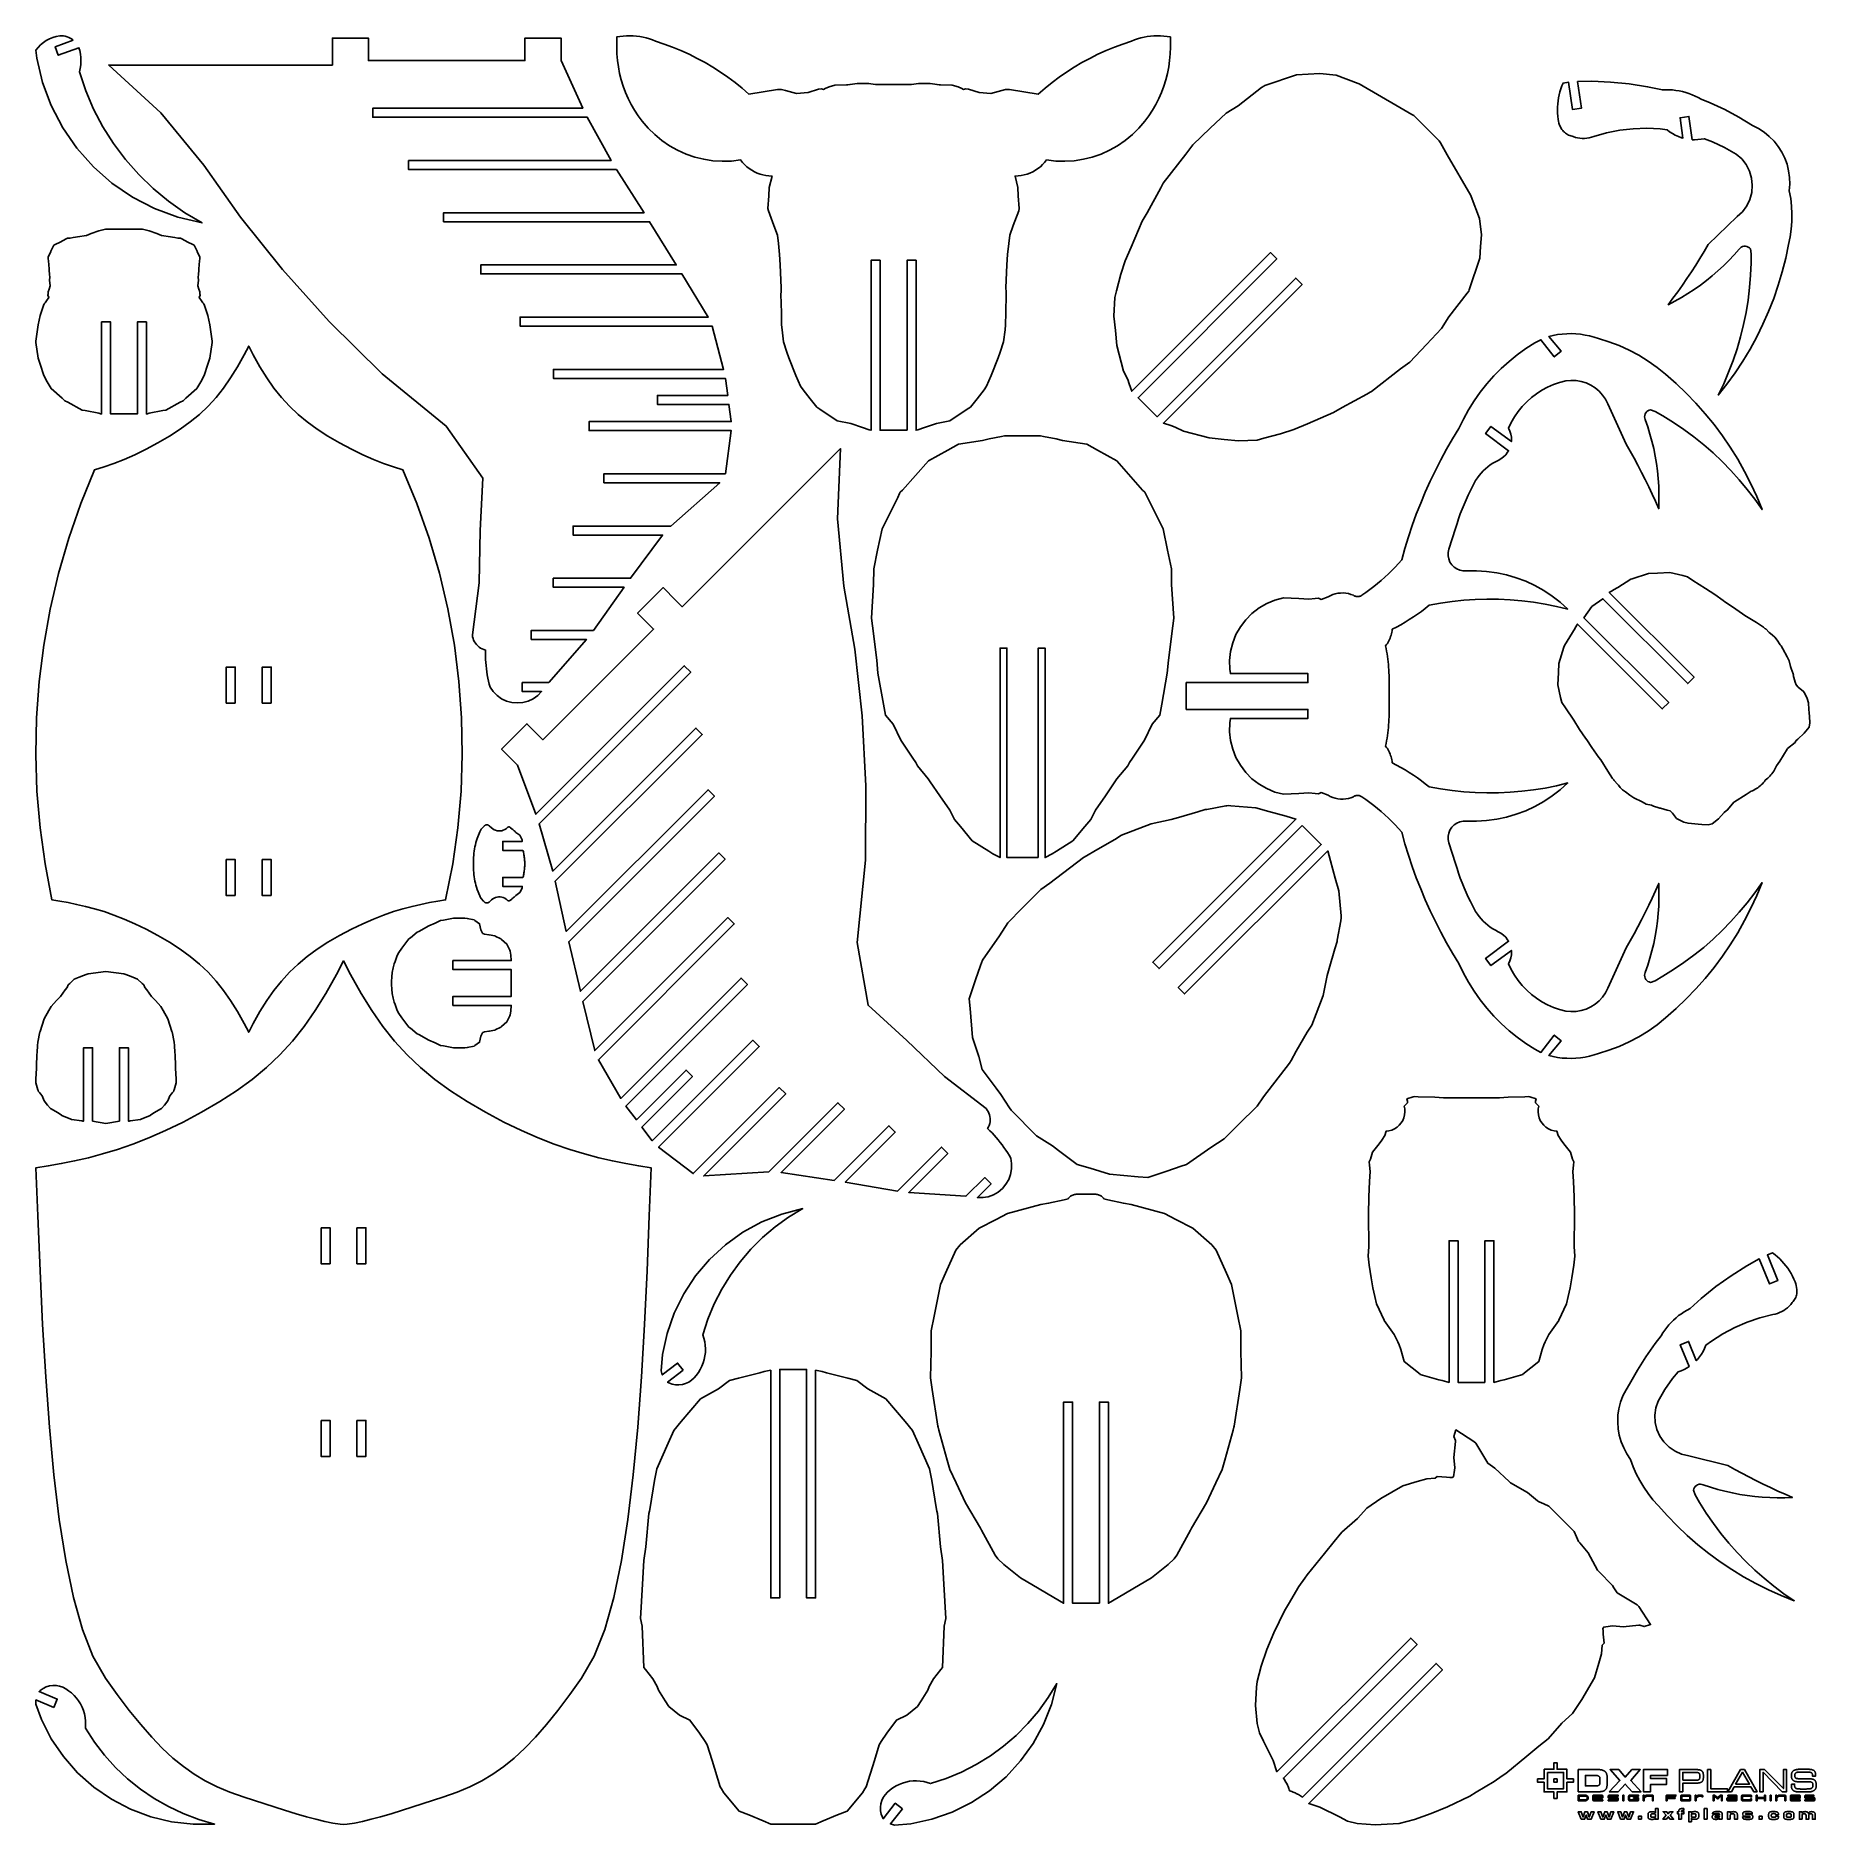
# Model space of a CAD drawing. Extents: x 10 to 793, y -421 to 366.
import ezdxf

# ---------------------------------------------------------------- set-up
doc = ezdxf.new("R2010")
doc.units = 0
doc.layers.add('DEFAULT', color=62, linetype='CONTINUOUS')
doc.layers.add('IMPORT_-_LOGO_PADRAO', color=62, linetype='CONTINUOUS')

msp = doc.modelspace()

# ---------------------------------------------------------------- linework, layer by layer
at = {"layer": 'DEFAULT'}
for points in [[(26.36, 363.87), (18.41, 360.99), (19.76, 357.27), (28.8, 360.54), (28.96, 360.14), (29.21, 359.32), (29.52, 357.78), (29.7, 356.21), (29.74, 354.64), (29.64, 353.06), (29.4, 351.51), (29.02, 349.98), (31.84, 341.66), (35.31, 333.59), (39.4, 325.82), (44.09, 318.4), (49.36, 311.37), (55.16, 304.78), (61.47, 298.67), (68.23, 293.07), (75.42, 288.03), (82.99, 283.57), (72.35, 286.07), (62.1, 289.85), (52.4, 294.86), (43.38, 301.02), (35.18, 308.24), (27.93, 316.41), (21.74, 325.41), (16.69, 335.1), (12.87, 345.34), (10.34, 355.96), (9.94, 359.46), (10.9, 360.71), (11.99, 361.85), (13.19, 362.87), (14.5, 363.75), (15.89, 364.49), (17.36, 365.07), (18.88, 365.49), (20.44, 365.74), (22.01, 365.82), (22.85, 365.66), (23.67, 365.41), (24.47, 365.09), (25.23, 364.69), (25.94, 364.21)], [(64.8, 331.97), (41.99, 352.95), (140.35, 352.95), (140.35, 356.91), (140.35, 364.83), (156.19, 364.83), (156.19, 354.93), (225.02, 354.93), (225.02, 364.83), (240.86, 364.83), (240.86, 354.93), (250.39, 333.95), (158.04, 333.95), (158.04, 329.99), (252.38, 329.99), (262.86, 310.98), (173.83, 310.98), (173.83, 307.02), (265.21, 307.02), (277.36, 288.02), (189.23, 288.02), (189.23, 284.06), (279.84, 284.06), (291.57, 265.06), (205.57, 265.06), (205.57, 261.1), (294, 261.1), (305.59, 242.09), (222.84, 242.09), (222.84, 238.13), (307.32, 238.13), (312.35, 219.13), (237.54, 219.13), (237.54, 215.17), (313.15, 215.17), (314.18, 207.65), (283.25, 207.65), (283.25, 205.67), (283.25, 203.69), (314.72, 203.69), (315.75, 196.16), (253.21, 196.16), (253.21, 192.2), (315.75, 192.2), (313.19, 173.2), (259.7, 173.2), (259.7, 169.24), (310.69, 169.24), (289.22, 150.24), (246.17, 150.24), (246.17, 146.28), (285.52, 146.28), (271.45, 127.27), (237.44, 127.27), (237.44, 123.31), (268.58, 123.31), (255.12, 104.31), (227.8, 104.31), (227.8, 100.35), (252, 100.35), (235.45, 81.35), (223.82, 81.35), (223.82, 77.39), (232.33, 77.39), (230.62, 75.68), (228.63, 74.29), (226.44, 73.27), (224.1, 72.65), (221.69, 72.44), (219.27, 72.65), (216.94, 73.27), (214.74, 74.29), (212.75, 75.68), (211.04, 77.39), (209.65, 79.37), (209.29, 80.7), (208.98, 82.04), (208.69, 83.38), (208.44, 84.74), (208.22, 86.1), (208.04, 87.46), (207.89, 88.83), (207.78, 90.2), (207.69, 91.57), (207.65, 92.95), (207.64, 94.33), (207.66, 95.7), (206.9, 95.92), (206.17, 96.21), (205.48, 96.57), (204.83, 97.01), (204.23, 97.51), (203.68, 98.07), (203.2, 98.69), (202.78, 99.35), (202.44, 100.06), (202.17, 100.79), (201.98, 101.55), (201.87, 102.33), (204.9, 125.29), (205.37, 148.26), (206.48, 171.22), (190.4, 194.18), (162.2, 217.15), (138.89, 240.11), (118.35, 263.08), (99.84, 286.04), (83.71, 309)], [(393.03, 192.37), (381.19, 192.37), (381.19, 267.13), (379.21, 267.13), (377.23, 267.13), (377.23, 192.37), (376.44, 192.6), (373.44, 193.49), (368.28, 195.38), (362.29, 196.49), (354.67, 201.65), (353.3, 202.57), (350.41, 206.1), (347.32, 210.18), (346.17, 211.7), (344.19, 216.5), (341.07, 224.14), (340.2, 226.74), (338.68, 231.25), (338.06, 236.5), (337.86, 238.76), (337.76, 244), (337.61, 252.16), (337.64, 253.28), (337.73, 254.92), (337.28, 265.16), (336.98, 269.64), (336.48, 274.41), (336.02, 278.09), (334.45, 282.4), (332.07, 288.9), (331.81, 289.87), (332.25, 295.39), (332.4, 299.11), (333.67, 304.15), (332.33, 304.2), (330.99, 304.36), (329.67, 304.62), (328.38, 304.98), (327.12, 305.44), (325.9, 306.01), (324.72, 306.67), (323.61, 307.42), (322.55, 308.25), (321.57, 309.17), (320.66, 310.16), (319.83, 311.22), (315.79, 310.75), (311.72, 310.65), (307.66, 310.91), (303.64, 311.53), (299.69, 312.5), (295.85, 313.83), (292.13, 315.49), (288.58, 317.47), (285.22, 319.76), (282.08, 322.35), (279.17, 325.2), (276.54, 328.3), (274.81, 330.65), (273.22, 333.1), (271.76, 335.63), (270.44, 338.24), (269.27, 340.92), (268.24, 343.65), (267.37, 346.44), (266.65, 349.27), (266.09, 352.14), (265.69, 355.03), (265.45, 357.94), (265.37, 360.86), (265.37, 361.24), (265.37, 361.61), (265.37, 361.98), (265.37, 362.35), (265.37, 362.72), (265.37, 363.09), (265.37, 363.47), (265.37, 363.84), (265.37, 364.21), (265.37, 364.58), (265.37, 364.95), (265.37, 365.33), (266.8, 365.56), (268.25, 365.72), (269.7, 365.81), (271.16, 365.83), (272.61, 365.78), (274.06, 365.66), (275.5, 365.46), (276.93, 365.2), (278.35, 364.86), (279.75, 364.46), (281.13, 363.99), (282.48, 363.45), (286.24, 362.21), (289.95, 360.83), (293.62, 359.32), (297.22, 357.68), (300.77, 355.91), (304.25, 354.02), (307.66, 352), (310.99, 349.86), (314.25, 347.6), (317.42, 345.23), (320.51, 342.74), (323.5, 340.15), (336.09, 342.18), (337.81, 342.18), (339.52, 341.73), (344.37, 340.46), (349.5, 340.87), (354.11, 342.4), (355.43, 342.51), (356.37, 342.28), (357.06, 342.59), (358.76, 343.36), (361.35, 344.06), (366.42, 344.25), (367, 344.22), (368.01, 344.41), (369.02, 344.57), (370.04, 344.7), (371.05, 344.79), (372.08, 344.86), (373.1, 344.9), (374.12, 344.9), (375.15, 344.87), (376.17, 344.81), (377.19, 344.72), (378.2, 344.6), (379.21, 344.45), (395.01, 344.45), (396.02, 344.6), (397.04, 344.72), (398.05, 344.81), (399.08, 344.87), (400.1, 344.9), (401.12, 344.9), (402.15, 344.86), (403.17, 344.79), (404.19, 344.7), (405.2, 344.57), (406.21, 344.41), (407.22, 344.22), (407.8, 344.25), (412.88, 344.06), (415.46, 343.36), (417.17, 342.59), (417.85, 342.28), (418.79, 342.51), (420.11, 342.4), (424.73, 340.87), (429.85, 340.46), (434.7, 341.73), (436.42, 342.18), (438.13, 342.18), (450.72, 340.15), (453.72, 342.74), (456.8, 345.23), (459.97, 347.6), (463.23, 349.86), (466.56, 352), (469.97, 354.02), (473.45, 355.91), (477, 357.68), (480.6, 359.32), (484.27, 360.83), (487.98, 362.21), (491.74, 363.45), (493.1, 363.99), (494.47, 364.46), (495.87, 364.86), (497.29, 365.2), (498.72, 365.46), (500.16, 365.66), (501.61, 365.78), (503.07, 365.83), (504.52, 365.81), (505.97, 365.72), (507.42, 365.56), (508.86, 365.33), (508.86, 364.95), (508.86, 364.58), (508.86, 364.21), (508.86, 363.84), (508.86, 363.47), (508.86, 363.09), (508.86, 362.72), (508.86, 362.35), (508.86, 361.98), (508.86, 361.61), (508.86, 361.24), (508.86, 360.86), (508.77, 357.94), (508.53, 355.03), (508.13, 352.14), (507.57, 349.27), (506.85, 346.44), (505.98, 343.65), (504.95, 340.92), (503.78, 338.24), (502.46, 335.63), (501.01, 333.1), (499.41, 330.65), (497.68, 328.3), (495.05, 325.2), (492.15, 322.35), (489, 319.76), (485.64, 317.47), (482.09, 315.49), (478.38, 313.83), (474.53, 312.5), (470.58, 311.53), (466.56, 310.91), (462.5, 310.65), (458.43, 310.75), (454.39, 311.22), (453.56, 310.16), (452.65, 309.17), (451.67, 308.25), (450.61, 307.42), (449.5, 306.67), (448.32, 306.01), (447.1, 305.44), (445.84, 304.98), (444.55, 304.62), (443.23, 304.36), (441.89, 304.2), (440.55, 304.15), (441.82, 299.11), (441.97, 295.39), (442.41, 289.87), (442.16, 288.9), (439.78, 282.4), (438.2, 278.09), (437.75, 274.41), (437.24, 269.64), (436.95, 265.16), (436.49, 254.92), (436.58, 253.28), (436.61, 252.16), (436.46, 244), (436.36, 238.76), (436.16, 236.5), (435.54, 231.25), (434.02, 226.74), (433.15, 224.14), (430.03, 216.5), (428.05, 211.7), (426.91, 210.18), (423.82, 206.1), (420.92, 202.57), (419.55, 201.65), (411.93, 196.49), (405.95, 195.38), (400.78, 193.49), (397.78, 192.6), (396.99, 192.37), (396.99, 267.13), (395.01, 267.13), (393.03, 267.13)], [(615.02, 331.26), (615.91, 330.75), (627.08, 319.58), (627.59, 318.69), (630.6, 313.49), (640.96, 295.55), (641.18, 295.13), (644.84, 285.42), (645.64, 278.23), (645.32, 273.1), (645.01, 268.01), (640.26, 254.09), (640.05, 253.57), (639.39, 252.6), (631.33, 242.28), (628.1, 237.04), (621.47, 230.05), (614.18, 222.36), (610.08, 219.38), (597.28, 209.43), (596.75, 209.12), (595.33, 208.28), (584.36, 202.39), (580.59, 200.09), (569.18, 195.22), (563.14, 192.64), (557.29, 190.75), (549.95, 188.84), (547.09, 188.02), (538.87, 187.68), (532.48, 188.34), (525.89, 189.02), (514.7, 191.9), (511, 193.75), (509.09, 194.4), (505.82, 195.52), (566.8, 256.5), (564, 259.3), (503.02, 198.32), (494.65, 206.68), (555.64, 267.67), (552.84, 270.47), (491.85, 209.48), (490.73, 212.75), (490.08, 214.67), (488.23, 218.37), (485.35, 229.56), (484.68, 236.15), (484.02, 242.54), (484.36, 250.76), (485.17, 253.62), (487.08, 260.96), (488.97, 266.8), (491.55, 272.85), (496.42, 284.26), (498.72, 288.02), (504.61, 299), (505.45, 300.42), (505.76, 300.95), (515.71, 313.74), (518.69, 317.85), (526.38, 325.14), (533.37, 331.77), (538.61, 335), (548.93, 343.06), (549.91, 343.72), (550.43, 343.93), (564.34, 348.68), (569.43, 348.99), (574.56, 349.31), (581.75, 348.51), (591.46, 344.85), (591.88, 344.63), (609.82, 334.27)], [(742.25, 337.95), (746.28, 336.36), (752.68, 333.41), (758.9, 330.11), (764.92, 326.45), (767.54, 325.1), (770, 323.49), (772.28, 321.61), (774.34, 319.51), (776.17, 317.2), (777.75, 314.71), (779.05, 312.07), (780.06, 309.3), (780.78, 306.44), (781.18, 303.52), (781.28, 300.58), (781.06, 297.64), (781.67, 294.3), (782.06, 290.92), (782.23, 287.53), (782.18, 284.13), (781.91, 280.74), (781.42, 277.38), (780.72, 274.05), (779.47, 268.02), (777.96, 262.06), (776.21, 256.16), (774.21, 250.33), (771.97, 244.6), (769.49, 238.97), (766.77, 233.45), (763.83, 228.04), (760.66, 222.77), (757.27, 217.63), (753.66, 212.64), (749.85, 207.81), (752.21, 212.77), (754.37, 217.83), (756.32, 222.97), (758.07, 228.18), (759.6, 233.46), (760.92, 238.8), (762.03, 244.18), (762.92, 249.61), (763.58, 255.07), (764.03, 260.55), (764.26, 266.04), (764.27, 270.01), (763.93, 272.08), (763.49, 272.55), (762.96, 272.91), (762.37, 273.16), (761.74, 273.27), (761.1, 273.26), (760.48, 273.11), (759.9, 272.84), (759.39, 272.45), (758.97, 271.97), (756.77, 269.48), (754.49, 267.07), (752.13, 264.73), (749.69, 262.47), (747.18, 260.3), (744.6, 258.21), (741.95, 256.21), (739.24, 254.29), (736.46, 252.47), (733.62, 250.74), (730.73, 249.1), (727.79, 247.56), (729.91, 250.39), (731.99, 253.24), (734.02, 256.13), (736.02, 259.04), (737.98, 261.98), (739.9, 264.94), (741.77, 267.93), (743.61, 270.95), (745.4, 274), (758.12, 286.29), (760.44, 288.46), (762.33, 291.02), (763.71, 293.88), (764.54, 296.95), (764.79, 300.12), (764.46, 303.28), (763.55, 306.33), (762.09, 309.16), (760.14, 311.67), (757.76, 313.78), (752.61, 316.72), (747.25, 319.25), (743.73, 320.57), (742.29, 320.31), (740.84, 320.15), (739.38, 320.1), (738.41, 320.14), (736.94, 330.38), (734.98, 330.1), (733.02, 329.81), (734.31, 320.84), (733.64, 321.02), (732.27, 321.53), (730.94, 322.13), (729.66, 322.84), (728.44, 323.64), (727.29, 324.53), (724.3, 324.9), (718.38, 325.16), (712.45, 324.94), (706.56, 324.26), (700.74, 323.11), (695.03, 321.51), (694.05, 321.19), (693.06, 320.94), (692.05, 320.78), (691.02, 320.7), (690, 320.69), (688.98, 320.77), (687.97, 320.93), (686.97, 321.17), (685.99, 321.49), (685.51, 321.67), (684.98, 321.81), (684.47, 321.98), (683.96, 322.19), (683.48, 322.43), (683.01, 322.72), (682.57, 323.03), (682.16, 323.38), (681.77, 323.76), (681.41, 324.17), (681.08, 324.61), (680.79, 325.06), (680.38, 325.81), (680.04, 326.59), (679.75, 327.4), (679.53, 328.22), (679.38, 329.06), (679.22, 330.41), (679.12, 331.77), (679.08, 333.14), (679.11, 334.5), (679.2, 335.86), (679.35, 337.21), (679.57, 338.56), (679.85, 339.89), (680.19, 341.21), (680.59, 342.52), (681.05, 343.8), (681.57, 345.06), (683.99, 345.41), (685.73, 333.37), (689.65, 333.94), (687.95, 345.72), (694.16, 345.82), (702.39, 345.48), (710.59, 344.68), (718.73, 343.42), (725.26, 342.02), (726.74, 342.08), (728.21, 342.07), (729.69, 341.99), (731.16, 341.83), (732.62, 341.59), (734.06, 341.28), (735.49, 340.9), (736.9, 340.45), (738.28, 339.93), (739.64, 339.34), (740.96, 338.68)], [(40.77, 280.83), (56.56, 280.83), (56.77, 280.77), (57.93, 280.46), (59.68, 279.99), (63.17, 278.88), (65.11, 277.99), (66.24, 277.78), (68.14, 277.57), (70.98, 277.11), (72.37, 276.88), (73.45, 276.86), (76.02, 275.47), (76.21, 275.36), (79.51, 273.69), (80.77, 271.04), (80.88, 270.83), (82.03, 268.68), (82.02, 267.91), (81.93, 266.72), (81.77, 265.31), (81.52, 263.14), (81.54, 262.8), (81.48, 260.86), (81.33, 259.65), (81.41, 258.42), (81.13, 255.9), (81.61, 254.44), (82, 253.22), (82.06, 252.72), (82.07, 252.25), (82.14, 251.84), (82.15, 251.75), (81.78, 250.79), (82.8, 249.27), (83.37, 248.44), (83.78, 247.97), (84.04, 247.2), (85.55, 242.82), (86.44, 238.71), (87.42, 231.57), (87.45, 231.23), (87.42, 230.87), (86.36, 224.09), (85.56, 221.48), (83.98, 216.38), (82.44, 213.68), (80.69, 210.66), (75.91, 206.45), (74.62, 205.31), (73.31, 204.63), (67.05, 201.24), (65.73, 200.98), (59.79, 199.82), (58.94, 199.64), (58.54, 199.57), (58.54, 240.02), (56.56, 240.02), (54.58, 240.02), (54.58, 199.57), (42.75, 199.57), (42.75, 240.02), (40.77, 240.02), (38.79, 240.02), (38.79, 199.57), (38.39, 199.64), (37.53, 199.82), (31.6, 200.98), (30.27, 201.24), (24.02, 204.63), (22.71, 205.31), (21.42, 206.45), (16.64, 210.66), (14.89, 213.68), (13.34, 216.38), (11.77, 221.48), (10.96, 224.09), (9.9, 230.87), (9.87, 231.23), (9.9, 231.57), (10.88, 238.71), (11.77, 242.82), (13.28, 247.2), (13.55, 247.97), (13.96, 248.44), (14.52, 249.27), (15.55, 250.79), (15.17, 251.75), (15.19, 251.84), (15.25, 252.25), (15.26, 252.72), (15.32, 253.22), (15.72, 254.44), (16.2, 255.9), (15.92, 258.42), (16, 259.65), (15.85, 260.86), (15.78, 262.8), (15.8, 263.14), (15.55, 265.31), (15.39, 266.72), (15.31, 267.91), (15.29, 268.68), (16.45, 270.83), (16.55, 271.04), (17.82, 273.69), (21.12, 275.36), (21.3, 275.47), (23.88, 276.86), (24.95, 276.88), (26.34, 277.11), (29.18, 277.57), (31.09, 277.78), (32.21, 277.99), (34.15, 278.88), (37.64, 279.99), (39.4, 280.46), (40.56, 280.77)], [(105.51, -68.59), (103.53, -72.43), (101.56, -68.59), (98.6, -63.31), (95.57, -58.46), (92.44, -54), (89.14, -49.87), (85.63, -46.03), (81.86, -42.45), (77.81, -39.08), (73.43, -35.89), (68.69, -32.83), (63.57, -29.85), (58.37, -27.09), (53.44, -24.7), (48.72, -22.64), (44.21, -20.87), (39.88, -19.36), (35.71, -18.1), (31.7, -17.04), (27.83, -16.15), (24.07, -15.4), (20.42, -14.76), (16.95, -14.21), (13.93, 1.61), (11.74, 17.57), (10.38, 33.62), (9.87, 49.71), (10.19, 65.82), (11.36, 81.88), (13.37, 97.86), (16.21, 113.71), (19.88, 129.4), (24.36, 144.87), (29.64, 160.08), (35.71, 175), (39.88, 176.26), (44.21, 177.77), (48.72, 179.53), (53.44, 181.6), (58.37, 183.99), (63.57, 186.75), (68.69, 189.73), (73.43, 192.79), (77.81, 195.98), (81.86, 199.35), (85.63, 202.93), (89.14, 206.77), (92.44, 210.9), (95.57, 215.36), (98.6, 220.21), (101.56, 225.49), (103.53, 229.33), (105.51, 225.49), (108.47, 220.21), (111.49, 215.36), (114.63, 210.9), (117.93, 206.77), (121.44, 202.93), (125.2, 199.35), (129.26, 195.98), (133.64, 192.79), (138.37, 189.73), (143.49, 186.75), (148.69, 183.99), (153.63, 181.6), (158.35, 179.53), (162.86, 177.77), (167.19, 176.26), (171.35, 175), (177.5, 160.1), (182.85, 144.9), (187.39, 129.44), (191.09, 113.75), (193.95, 97.89), (195.97, 81.91), (197.13, 65.83), (197.44, 49.72), (196.89, 33.61), (195.48, 17.56), (193.22, 1.6), (190.11, -14.21), (186.64, -14.76), (182.99, -15.4), (179.24, -16.15), (175.36, -17.04), (171.35, -18.1), (167.19, -19.36), (162.86, -20.87), (158.35, -22.64), (153.63, -24.7), (148.69, -27.09), (143.49, -29.85), (138.37, -32.83), (133.64, -35.89), (129.26, -39.08), (125.2, -42.45), (121.44, -46.03), (117.93, -49.87), (114.63, -54), (111.49, -58.46), (108.47, -63.31)], [(605.07, 67.57), (605.04, 66.38), (604.99, 65.19), (604.93, 64), (604.85, 62.82), (604.75, 61.63), (604.63, 60.45), (604.49, 59.27), (604.34, 58.09), (604.17, 56.91), (603.98, 55.74), (603.77, 54.57), (603.54, 53.4), (603.94, 52.87), (604.31, 52.32), (604.65, 51.75), (604.97, 51.17), (605.25, 50.57), (605.51, 49.96), (605.74, 49.34), (605.93, 48.71), (606.1, 48.07), (606.24, 47.42), (606.34, 46.76), (606.41, 46.11), (608.33, 45.12), (610.22, 44.09), (612.08, 43.01), (613.91, 41.88), (615.72, 40.7), (617.49, 39.48), (619.24, 38.22), (620.95, 36.91), (622.62, 35.56), (627.67, 34.63), (632.75, 33.9), (637.85, 33.36), (642.97, 33.02), (648.1, 32.86), (653.23, 32.91), (658.36, 33.14), (663.48, 33.57), (668.57, 34.2), (673.64, 35.01), (678.67, 36.02), (683.66, 37.22), (680.34, 34.24), (676.82, 31.52), (673.1, 29.06), (669.21, 26.89), (665.17, 25.02), (661, 23.45), (656.72, 22.19), (652.37, 21.26), (647.95, 20.65), (643.51, 20.37), (639.05, 20.42), (637.6, 20.42), (636.18, 20.13), (634.84, 19.57), (633.64, 18.77), (632.62, 17.74), (631.81, 16.53), (631.27, 15.19), (630.99, 13.76), (631, 12.32), (631.29, 10.9), (634.3, 1.81), (634.95, -0.35), (635.64, -2.49), (636.38, -4.62), (637.18, -6.73), (638.01, -8.82), (638.9, -10.89), (639.84, -12.94), (640.82, -14.97), (641.84, -16.97), (642.45, -18.17), (643.12, -19.34), (643.87, -20.46), (644.67, -21.54), (645.54, -22.58), (646.46, -23.55), (647.44, -24.48), (648.47, -25.35), (649.55, -26.15), (650.68, -26.89), (651.84, -27.56), (653.05, -28.17), (654.26, -28.84), (655.37, -29.68), (656.36, -30.65), (657.2, -31.75), (657.57, -32.4), (647.48, -39.95), (649.85, -43.12), (658.82, -36.41), (658.88, -36.98), (658.83, -38.36), (658.6, -39.73), (658.18, -41.06), (657.58, -42.31), (658.8, -44.86), (660.22, -47.31), (661.82, -49.64), (663.61, -51.83), (665.56, -53.87), (667.67, -55.76), (669.92, -57.47), (672.3, -59), (674.79, -60.33), (677.38, -61.46), (680.05, -62.39), (682.79, -63.1), (685.04, -63.32), (687.3, -63.25), (689.53, -62.87), (691.69, -62.2), (693.74, -61.26), (695.65, -60.04), (697.38, -58.59), (698.9, -56.92), (700.19, -55.06), (701.22, -53.04), (709.29, -35.27), (711.05, -32.21), (712.78, -29.13), (714.46, -26.02), (716.1, -22.9), (717.69, -19.74), (719.24, -16.57), (720.75, -13.38), (722.21, -10.16), (723.62, -6.93), (723.73, -10.25), (723.73, -13.57), (723.63, -16.89), (723.41, -20.2), (723.08, -23.51), (722.64, -26.8), (722.09, -30.08), (721.43, -33.33), (720.66, -36.57), (719.79, -39.77), (718.81, -42.95), (717.73, -46.09), (717.52, -46.69), (717.43, -47.32), (717.48, -47.96), (717.66, -48.58), (717.96, -49.14), (718.38, -49.63), (718.88, -50.02), (719.46, -50.3), (720.08, -50.46), (722.04, -49.73), (725.5, -47.77), (730.17, -44.87), (734.72, -41.78), (739.14, -38.51), (743.42, -35.07), (747.57, -31.45), (751.56, -27.68), (755.4, -23.74), (759.08, -19.66), (762.59, -15.43), (765.93, -11.06), (769.09, -6.56), (766.76, -12.26), (764.19, -17.85), (761.39, -23.33), (758.36, -28.69), (755.11, -33.91), (751.64, -39), (747.95, -43.93), (744.07, -48.7), (739.99, -53.31), (735.71, -57.74), (731.26, -61.98), (726.63, -66.04), (722.89, -69.08), (718.97, -71.87), (714.87, -74.4), (710.62, -76.65), (706.22, -78.63), (701.71, -80.31), (697.1, -81.7), (695.18, -82.34), (693.23, -82.88), (691.24, -83.3), (689.24, -83.61), (687.22, -83.81), (685.2, -83.9), (683.17, -83.87), (681.15, -83.73), (679.14, -83.48), (677.15, -83.11), (675.31, -82.67), (680.75, -76.21), (677.72, -73.66), (671.79, -81.25), (669.17, -79.8), (665.23, -77.32), (661.45, -74.62), (657.81, -71.72), (654.35, -68.61), (651.07, -65.31), (647.99, -61.83), (645.1, -58.19), (642.42, -54.38), (639.97, -50.43), (637.74, -46.35), (635.75, -42.15), (633, -37.65), (630.36, -33.09), (627.84, -28.46), (625.44, -23.77), (623.15, -19.03), (620.99, -14.22), (618.94, -9.36), (617.02, -4.46), (615.23, 0.5), (613.56, 5.49), (612.01, 10.53), (610.6, 15.61), (609.18, 17.2), (607.73, 18.76), (606.24, 20.29), (604.72, 21.78), (603.16, 23.24), (601.56, 24.65), (599.94, 26.03), (598.28, 27.38), (596.59, 28.68), (594.87, 29.94), (593.12, 31.16), (592.84, 31.34), (592.54, 31.48), (592.22, 31.6), (591.9, 31.68), (591.57, 31.73), (591.23, 31.75), (590.9, 31.74), (590.57, 31.69), (590.24, 31.61), (589.93, 31.5), (589.62, 31.36), (589.33, 31.19), (588.25, 30.76), (587.13, 30.44), (585.99, 30.24), (584.83, 30.14), (583.67, 30.16), (582.52, 30.29), (581.38, 30.53), (580.27, 30.88), (579.2, 31.34), (578.19, 31.9), (575.2, 32.98), (574.01, 32.4), (572.56, 32.63), (569.78, 32.84), (565.31, 32.62), (561.95, 32.43), (558.63, 32.24), (554.84, 33.24), (551.22, 34.74), (547.84, 36.71), (544.74, 39.11), (541.99, 41.9), (539.64, 45.03), (537.72, 48.45), (536.27, 52.09), (535.32, 55.89), (534.88, 59.78), (534.96, 63.7), (535.26, 65.59), (569.33, 65.59), (569.33, 69.55), (515.87, 69.55), (515.87, 81.38), (569.33, 81.38), (569.33, 85.34), (535.26, 85.34), (534.96, 87.23), (534.88, 91.15), (535.32, 95.04), (536.27, 98.84), (537.72, 102.48), (539.64, 105.9), (541.99, 109.03), (544.74, 111.82), (547.84, 114.22), (551.22, 116.19), (554.84, 117.69), (558.63, 118.7), (561.95, 118.51), (565.31, 118.31), (569.78, 118.1), (572.56, 118.3), (574.01, 118.54), (575.2, 117.95), (578.19, 119.03), (579.2, 119.59), (580.27, 120.05), (581.38, 120.4), (582.52, 120.64), (583.67, 120.77), (584.83, 120.79), (585.99, 120.7), (587.13, 120.49), (588.25, 120.17), (589.33, 119.75), (589.62, 119.58), (589.93, 119.43), (590.24, 119.32), (590.57, 119.24), (590.9, 119.2), (591.23, 119.18), (591.57, 119.2), (591.9, 119.25), (592.22, 119.34), (592.54, 119.45), (592.84, 119.6), (593.12, 119.77), (594.87, 120.99), (596.59, 122.26), (598.28, 123.56), (599.94, 124.9), (601.56, 126.28), (603.16, 127.7), (604.72, 129.15), (606.24, 130.64), (607.73, 132.17), (609.18, 133.73), (610.6, 135.33), (612.01, 140.4), (613.56, 145.44), (615.23, 150.44), (617.02, 155.39), (618.94, 160.3), (620.99, 165.16), (623.15, 169.96), (625.44, 174.71), (627.84, 179.4), (630.36, 184.02), (633, 188.59), (635.75, 193.08), (637.74, 197.28), (639.97, 201.37), (642.42, 205.31), (645.1, 209.12), (647.99, 212.77), (651.07, 216.24), (654.35, 219.54), (657.81, 222.65), (661.45, 225.56), (665.23, 228.25), (669.17, 230.73), (671.79, 232.18), (677.72, 224.59), (680.75, 227.14), (675.31, 233.6), (677.15, 234.04), (679.14, 234.41), (681.15, 234.66), (683.17, 234.8), (685.2, 234.83), (687.22, 234.75), (689.24, 234.55), (691.24, 234.23), (693.23, 233.81), (695.18, 233.28), (697.1, 232.63), (701.71, 231.25), (706.22, 229.56), (710.62, 227.59), (714.87, 225.33), (718.97, 222.8), (722.89, 220.01), (726.63, 216.97), (731.26, 212.92), (735.71, 208.67), (739.99, 204.24), (744.07, 199.63), (747.95, 194.86), (751.64, 189.93), (755.11, 184.85), (758.36, 179.62), (761.39, 174.26), (764.19, 168.78), (766.76, 163.19), (769.09, 157.49), (765.93, 161.99), (762.59, 166.36), (759.08, 170.59), (755.4, 174.68), (751.56, 178.61), (747.57, 182.39), (743.42, 186), (739.14, 189.44), (734.72, 192.71), (730.17, 195.8), (725.5, 198.7), (722.04, 200.66), (720.08, 201.39), (719.46, 201.24), (718.88, 200.96), (718.38, 200.56), (717.96, 200.07), (717.66, 199.51), (717.48, 198.9), (717.43, 198.26), (717.52, 197.62), (717.73, 197.02), (718.81, 193.88), (719.79, 190.7), (720.66, 187.5), (721.43, 184.27), (722.09, 181.01), (722.64, 177.73), (723.08, 174.44), (723.41, 171.14), (723.63, 167.82), (723.73, 164.5), (723.73, 161.18), (723.62, 157.86), (722.21, 161.1), (720.75, 164.31), (719.24, 167.5), (717.69, 170.68), (716.1, 173.83), (714.46, 176.96), (712.78, 180.06), (711.05, 183.14), (709.29, 186.2), (701.22, 203.98), (700.19, 205.99), (698.9, 207.85), (697.38, 209.52), (695.65, 210.98), (693.74, 212.19), (691.69, 213.14), (689.53, 213.81), (687.3, 214.18), (685.04, 214.26), (682.79, 214.03), (680.05, 213.32), (677.38, 212.4), (674.79, 211.27), (672.3, 209.93), (669.92, 208.4), (667.67, 206.69), (665.56, 204.81), (663.61, 202.76), (661.82, 200.57), (660.22, 198.24), (658.8, 195.79), (657.58, 193.24), (658.18, 191.99), (658.6, 190.67), (658.83, 189.3), (658.88, 187.91), (658.82, 187.34), (649.85, 194.05), (647.48, 190.88), (657.57, 183.33), (657.2, 182.69), (656.36, 181.58), (655.37, 180.61), (654.26, 179.78), (653.05, 179.1), (651.84, 178.5), (650.68, 177.82), (649.55, 177.08), (648.47, 176.28), (647.44, 175.41), (646.46, 174.49), (645.54, 173.51), (644.67, 172.48), (643.87, 171.4), (643.12, 170.27), (642.45, 169.11), (641.84, 167.9), (640.82, 165.9), (639.84, 163.87), (638.9, 161.82), (638.01, 159.75), (637.18, 157.66), (636.38, 155.55), (635.64, 153.43), (634.95, 151.28), (634.3, 149.13), (631.29, 140.04), (631, 138.62), (630.99, 137.17), (631.27, 135.74), (631.81, 134.4), (632.62, 133.19), (633.64, 132.17), (634.84, 131.36), (636.18, 130.8), (637.6, 130.52), (639.05, 130.52), (643.51, 130.57), (647.95, 130.29), (652.37, 129.68), (656.72, 128.74), (661, 127.49), (665.17, 125.92), (669.21, 124.04), (673.1, 121.87), (676.82, 119.42), (680.34, 116.69), (683.66, 113.72), (678.67, 114.91), (673.64, 115.92), (668.57, 116.74), (663.48, 117.36), (658.36, 117.79), (653.23, 118.03), (648.1, 118.07), (642.97, 117.92), (637.85, 117.57), (632.75, 117.03), (627.67, 116.3), (622.62, 115.38), (620.95, 114.02), (619.24, 112.71), (617.49, 111.45), (615.72, 110.23), (613.91, 109.05), (612.08, 107.93), (610.22, 106.84), (608.33, 105.81), (606.41, 104.83), (606.34, 104.17), (606.24, 103.52), (606.1, 102.87), (605.93, 102.23), (605.74, 101.59), (605.51, 100.97), (605.25, 100.36), (604.97, 99.77), (604.65, 99.18), (604.31, 98.62), (603.94, 98.07), (603.54, 97.54), (603.77, 96.37), (603.98, 95.2), (604.17, 94.02), (604.34, 92.85), (604.49, 91.67), (604.63, 90.48), (604.75, 89.3), (604.85, 88.12), (604.93, 86.93), (604.99, 85.74), (605.04, 84.55), (605.07, 83.36)], [(450.76, 4.41), (436.95, 4.41), (436.95, 96.58), (433.98, 96.58), (433.98, 4.41), (430.83, 6.05), (428.97, 7.24), (421.76, 11.85), (416.49, 18.06), (413.88, 21.15), (411.83, 25.3), (407.46, 31.6), (403.25, 37.75), (402.4, 39), (397.64, 44.83), (396.85, 46.26), (395.58, 48.14), (390.28, 56), (386.88, 63.08), (383.53, 66.99), (382.65, 71.89), (380.2, 85.53), (379.69, 91.19), (377.8, 106.33), (377.37, 109.71), (378.36, 124.57), (378.38, 131.36), (380.1, 139.61), (382.07, 148.99), (388.95, 162.79), (389.76, 164.47), (390.06, 165.08), (391.09, 166.01), (402.43, 178.83), (410.94, 183.65), (415.62, 186.29), (426.23, 187.79), (429.16, 188.53), (434.62, 189.58), (435.96, 189.83), (451.75, 189.83), (453.1, 189.58), (458.56, 188.53), (461.48, 187.79), (472.1, 186.29), (476.78, 183.65), (485.29, 178.83), (496.63, 166.01), (497.66, 165.08), (497.96, 164.47), (498.77, 162.79), (505.65, 148.99), (507.61, 139.61), (509.34, 131.36), (509.36, 124.57), (510.34, 109.71), (509.92, 106.33), (508.03, 91.19), (507.51, 85.53), (505.07, 71.89), (504.19, 66.99), (500.84, 63.08), (497.43, 56), (492.14, 48.14), (490.87, 46.26), (490.08, 44.83), (485.32, 39), (484.47, 37.75), (480.26, 31.6), (475.88, 25.3), (473.84, 21.15), (471.23, 18.06), (465.96, 11.85), (458.75, 7.24), (456.88, 6.05), (453.73, 4.41), (453.73, 96.58), (450.76, 96.58)], [(362.43, 153.33), (363.71, 184.29), (294.16, 114.74), (291.36, 117.54), (285.76, 123.14), (274.56, 111.94), (281.56, 104.94), (232.89, 56.27), (225.89, 63.27), (214.69, 52.07), (221.69, 45.07), (229.79, 23.49), (295.09, 88.79), (297.89, 85.99), (231.18, 19.29), (237.22, -1.56), (300.17, 61.4), (302.97, 58.6), (238.35, -6.02), (243.2, -28.05), (305.51, 34.26), (308.31, 31.46), (244.24, -32.61), (249.39, -54.34), (310.2, 6.47), (313, 3.67), (250.47, -58.86), (255.72, -80.49), (314.22, -21.98), (317.02, -24.78), (257.29, -84.51), (267.17, -101.51), (320.07, -48.61), (322.87, -51.41), (269.41, -104.87), (274, -110.92), (295.87, -89.05), (297.27, -90.45), (298.67, -91.85), (276.41, -114.1), (281.01, -120.15), (325.23, -75.93), (328.03, -78.73), (283.8, -122.95), (299.05, -134.58), (336.87, -96.76), (339.67, -99.56), (303.62, -135.61), (332.24, -133.86), (362.68, -103.43), (365.48, -106.23), (337.66, -134.05), (361.04, -137.54), (385.09, -113.49), (387.89, -116.29), (365.87, -138.31), (388.82, -142.23), (408.15, -122.91), (410.95, -125.71), (393.83, -142.82), (418.97, -144.56), (427.2, -136.33), (430, -139.13), (423.98, -145.15), (426.4, -145.15), (428.78, -144.73), (431.06, -143.89), (433.15, -142.68), (435.01, -141.13), (436.56, -139.27), (437.77, -137.18), (438.61, -134.9), (439.03, -132.52), (439.03, -130.1), (438.62, -127.71), (437.93, -126.52), (437.2, -125.35), (436.45, -124.2), (435.67, -123.06), (434.87, -121.95), (434.03, -120.85), (433.17, -119.78), (432.28, -118.73), (431.37, -117.7), (430.43, -116.69), (429.46, -115.71), (428.47, -114.75), (428.86, -114.07), (429.17, -113.35), (429.4, -112.6), (429.55, -111.83), (429.62, -111.05), (429.61, -110.27), (429.51, -109.49), (429.34, -108.73), (429.09, -107.98), (428.75, -107.27), (428.35, -106.6), (427.88, -105.98), (409.5, -91.88), (392.93, -75.97), (375.91, -60.52), (371.04, -32.91), (374.74, 3.27), (374.99, 35.98), (373.27, 66.75), (370.12, 96.07), (365.29, 123.72)], [(771.06, 38.87), (770.52, 38.46), (770.11, 37.92), (769.68, 37.41), (769.22, 36.91), (768.74, 36.44), (768.24, 35.99), (767.72, 35.56), (767.18, 35.16), (766.62, 34.78), (766.04, 34.44), (765.45, 34.11), (764.84, 33.82), (764.22, 33.56), (762.14, 32.09), (756.91, 28.91), (756.64, 28.72), (753.91, 25.4), (753.23, 25.04), (752.45, 24.2), (749.86, 21.39), (747.19, 19.24), (745.31, 18.84), (742.55, 18.98), (740.95, 19.15), (739.5, 19.27), (736.55, 19.52), (734.63, 20.05), (732.4, 21.14), (731.46, 21.6), (729.69, 23.95), (728.62, 24.93), (727.35, 25.31), (724.36, 26.19), (724.07, 26.14), (723.72, 26.25), (721.36, 27.08), (720.46, 27.4), (718.11, 27.95), (716.35, 28.91), (712.7, 30.76), (711.42, 31.56), (710.98, 31.86), (708.97, 33.26), (707.69, 34.28), (706.75, 35.28), (705.97, 36.22), (705.51, 36.71), (704.01, 38.31), (703.9, 38.56), (703.3, 39.25), (701.24, 42.38), (698.12, 47.47), (697.32, 48.47), (694.28, 52.85), (692.08, 56.2), (691.48, 57), (688.85, 60.72), (686.29, 64.82), (682.68, 70.29), (681.05, 72.67), (680.5, 74.76), (679.22, 80.39), (679.52, 85.86), (679.69, 89.83), (681.93, 96.99), (682.13, 97.63), (685.76, 103.4), (686.82, 105.28), (686.93, 105.44), (687.92, 107.09), (725.21, 69.8), (728.01, 72.6), (690.72, 109.89), (694.2, 114.77), (699.09, 118.26), (736.37, 80.97), (739.17, 83.77), (701.89, 121.06), (703.53, 122.05), (703.7, 122.16), (705.58, 123.21), (711.35, 126.85), (711.99, 127.05), (719.15, 129.29), (723.12, 129.46), (728.59, 129.75), (734.22, 128.47), (736.31, 127.92), (738.69, 126.3), (744.16, 122.69), (748.26, 120.12), (751.98, 117.5), (752.78, 116.9), (756.13, 114.7), (760.51, 111.66), (761.5, 110.86), (766.6, 107.74), (769.73, 105.68), (770.41, 105.08), (770.67, 104.97), (772.27, 103.47), (772.76, 103.01), (773.69, 102.23), (774.69, 101.29), (775.71, 100), (777.11, 98), (777.42, 97.56), (778.21, 96.27), (780.06, 92.63), (781.03, 90.87), (781.58, 88.52), (781.9, 87.62), (782.73, 85.26), (782.84, 84.9), (782.79, 84.62), (783.67, 81.63), (784.05, 80.35), (785.02, 79.29), (787.38, 77.52), (787.84, 76.58), (788.93, 74.35), (789.46, 72.43), (789.71, 69.48), (789.83, 68.03), (790, 66.43), (790.13, 63.67), (789.73, 61.79), (787.58, 59.12), (784.78, 56.52), (783.94, 55.74), (783.58, 55.07), (780.26, 52.34), (780.06, 52.07), (776.88, 46.83), (775.42, 44.76), (775.16, 44.14), (774.86, 43.53), (774.54, 42.94), (774.19, 42.36), (773.82, 41.8), (773.42, 41.26), (772.99, 40.74), (772.54, 40.24), (772.07, 39.76), (771.57, 39.3)], [(97.62, 72.36), (97.62, 88.2), (95.64, 88.2), (93.66, 88.2), (93.66, 72.36), (95.64, 72.36)], [(113.41, 72.36), (113.41, 88.2), (111.43, 88.2), (109.45, 88.2), (109.45, 72.36), (111.43, 72.36)], [(566.87, 18.54), (575.24, 10.17), (512.29, -52.77), (515.09, -55.57), (578.04, 7.37), (579.27, 3.05), (581.38, -4.61), (582.99, -10.21), (583.92, -21.27), (584.02, -22.41), (583.9, -23.04), (583.83, -23.41), (582.25, -31.85), (582.19, -32.49), (581.26, -35.69), (578.72, -44.34), (577.88, -47.44), (575.99, -56.27), (572.93, -64.29), (571.02, -69.27), (569.08, -72.32), (564.23, -80.73), (561.95, -84.77), (561.22, -86.06), (549.85, -100.81), (547.04, -104.88), (538.8, -113.04), (532.49, -119.29), (526.67, -123.05), (516, -130.5), (513.66, -131.31), (507.29, -133.53), (498.92, -136.31), (494.71, -135.95), (482.05, -134.89), (473.62, -132.13), (467.85, -130.6), (459.71, -124.48), (456.96, -122.41), (451.09, -118.65), (449.97, -117.9), (438.8, -106.73), (438.05, -105.61), (434.29, -99.74), (432.22, -96.99), (426.1, -88.84), (424.57, -83.08), (421.8, -74.65), (420.74, -61.99), (420.39, -57.77), (423.17, -49.41), (425.39, -43.04), (426.2, -40.7), (433.65, -30.03), (437.41, -24.21), (443.66, -17.9), (451.82, -9.66), (455.89, -6.84), (470.64, 4.52), (471.93, 5.25), (475.97, 7.54), (484.38, 12.38), (487.42, 14.32), (492.41, 16.23), (500.43, 19.29), (509.26, 21.18), (512.36, 22.02), (521, 24.57), (524.21, 25.49), (524.84, 25.55), (533.28, 27.13), (533.66, 27.2), (534.29, 27.32), (535.43, 27.22), (546.49, 26.29), (552.09, 24.68), (559.75, 22.57), (564.07, 21.34), (501.13, -41.6), (503.93, -44.4)], [(224.93, 1.12), (224.95, 1.61), (224.95, 1.66), (224.93, 2.15), (224.9, 2.65), (224.87, 3.14), (224.83, 3.64), (224.78, 4.13), (224.72, 4.62), (224.65, 5.11), (224.58, 5.6), (224.5, 6.09), (224.41, 6.58), (224.31, 7.07), (224, 7.55), (215.26, 7.55), (215.26, 9.53), (215.26, 11.51), (223.83, 11.51), (223.83, 12.28), (222.73, 14.22), (221, 15.51), (220.76, 15.76), (220.5, 16.01), (220.25, 16.25), (219.98, 16.48), (219.71, 16.7), (219.44, 16.92), (219.16, 17.13), (218.62, 17.55), (218.32, 17.78), (218.09, 17.88), (217.84, 17.9), (217.72, 17.89), (217.6, 17.85), (217.49, 17.8), (217.39, 17.73), (217.3, 17.64), (217.21, 17.54), (216.68, 17.09), (216.1, 16.72), (215.47, 16.44), (214.81, 16.25), (214.13, 16.14), (213.44, 16.14), (212.75, 16.23), (212.09, 16.41), (211.45, 16.68), (210.86, 17.04), (210.33, 17.48), (209.33, 18.42), (209.01, 18.64), (208.83, 18.73), (208.65, 18.79), (208.46, 18.82), (208.32, 18.83), (208.19, 18.83), (208.05, 18.81), (207.92, 18.79), (207.79, 18.75), (207.66, 18.71), (207.54, 18.65), (207.42, 18.59), (207.3, 18.52), (207.19, 18.44), (207.09, 18.35), (207, 18.25), (206.75, 17.97), (205.79, 16.92), (205.46, 16.36), (205.28, 16.05), (205.19, 15.7), (203.94, 12.83), (203.67, 11.93), (203.42, 11.01), (203.2, 10.09), (203, 9.17), (202.83, 8.23), (202.68, 7.3), (202.57, 6.36), (202.48, 5.42), (202.41, 4.47), (202.38, 3.53), (202.37, 2.58), (202.38, 1.63), (202.37, 0.69), (202.38, -0.26), (202.41, -1.2), (202.48, -2.15), (202.57, -3.09), (202.68, -4.03), (202.83, -4.97), (203, -5.9), (203.2, -6.82), (203.42, -7.74), (203.67, -8.66), (203.94, -9.56), (205.19, -12.43), (205.28, -12.79), (205.46, -13.09), (205.79, -13.65), (206.75, -14.7), (207, -14.98), (207.09, -15.08), (207.19, -15.17), (207.3, -15.25), (207.42, -15.32), (207.54, -15.39), (207.66, -15.44), (207.79, -15.48), (207.92, -15.52), (208.05, -15.54), (208.19, -15.56), (208.32, -15.56), (208.46, -15.56), (208.65, -15.52), (208.83, -15.46), (209.01, -15.38), (209.33, -15.15), (210.33, -14.21), (210.86, -13.77), (211.45, -13.41), (212.09, -13.14), (212.75, -12.96), (213.44, -12.87), (214.13, -12.88), (214.81, -12.98), (215.47, -13.17), (216.1, -13.46), (216.68, -13.83), (217.21, -14.27), (217.3, -14.37), (217.39, -14.46), (217.49, -14.53), (217.6, -14.58), (217.72, -14.62), (217.84, -14.64), (218.09, -14.61), (218.32, -14.52), (218.62, -14.28), (219.16, -13.86), (219.44, -13.65), (219.71, -13.43), (219.98, -13.21), (220.25, -12.98), (220.5, -12.74), (220.76, -12.49), (221, -12.24), (222.73, -10.95), (223.83, -9.01), (223.83, -8.24), (215.26, -8.24), (215.26, -6.26), (215.26, -4.28), (224, -4.28), (224.31, -3.8), (224.41, -3.31), (224.5, -2.82), (224.58, -2.34), (224.65, -1.85), (224.72, -1.35), (224.78, -0.86), (224.83, -0.37), (224.87, 0.13), (224.9, 0.62)], [(97.62, -12.31), (97.62, 3.53), (95.64, 3.53), (93.66, 3.53), (93.66, -12.31), (95.64, -12.31)], [(113.41, -12.31), (113.41, 3.53), (111.43, 3.53), (109.45, 3.53), (109.45, -12.31), (111.43, -12.31)], [(166.37, -51.42), (166.37, -50.75), (166.37, -50.08), (166.37, -49.42), (166.4, -48.75), (166.44, -48.09), (166.5, -47.43), (166.58, -46.77), (166.67, -46.11), (166.77, -45.45), (166.9, -44.79), (167.04, -44.14), (167.19, -43.5), (167.36, -42.85), (167.52, -42.32), (167.94, -41.31), (168.51, -39.59), (168.83, -38.66), (169.53, -37.33), (170.85, -35.43), (173.12, -32.48), (173.95, -31.38), (174.73, -30.87), (177.59, -28.44), (178.26, -28.1), (182.67, -25.63), (185.47, -24.37), (187.86, -23.3), (189.17, -23.16), (193.64, -22.27), (195.02, -22.24), (198.63, -22.17), (199.66, -22.32), (202.7, -23.02), (203.01, -23.24), (205.08, -24.72), (205.64, -27.38), (206.37, -28.87), (206.49, -28.92), (207.2, -29.22), (207.28, -29.23), (209.07, -29.55), (209.29, -29.57), (211.78, -30), (211.97, -30.09), (214.35, -31.39), (214.48, -31.43), (214.73, -31.64), (217.06, -33.61), (218.36, -36.35), (218.52, -36.77), (218.77, -38.44), (218.97, -40.81), (218.97, -40.87), (193.29, -40.87), (193.29, -44.83), (218.97, -44.83), (218.97, -56.67), (193.29, -56.67), (193.29, -60.63), (218.97, -60.63), (218.97, -60.69), (218.77, -63.06), (218.52, -64.73), (218.36, -65.15), (217.06, -67.89), (214.73, -69.86), (214.48, -70.07), (214.35, -70.11), (211.97, -71.41), (211.78, -71.5), (209.29, -71.93), (209.07, -71.95), (207.28, -72.27), (207.2, -72.28), (206.49, -72.58), (206.37, -72.63), (205.64, -74.12), (205.08, -76.78), (203.01, -78.26), (202.7, -78.48), (199.66, -79.18), (198.63, -79.33), (195.02, -79.26), (193.64, -79.23), (189.17, -78.34), (187.86, -78.2), (185.47, -77.13), (182.67, -75.87), (178.26, -73.4), (177.59, -73.06), (174.73, -70.63), (173.95, -70.12), (173.12, -69.02), (170.85, -66.07), (169.53, -64.17), (168.83, -62.84), (168.51, -61.91), (167.94, -60.19), (167.52, -59.18), (167.36, -58.65), (167.19, -58), (167.04, -57.36), (166.9, -56.71), (166.77, -56.05), (166.67, -55.39), (166.58, -54.73), (166.5, -54.07), (166.44, -53.41), (166.4, -52.75), (166.37, -52.08)], [(32.85, -46.67), (40.74, -45.68), (48.64, -46.67), (49.47, -47.02), (50.63, -47.49), (52.57, -48.2), (54.67, -49.13), (56.67, -50.91), (57.39, -51.56), (57.86, -52.69), (58.65, -53.78), (60.71, -56.62), (62.53, -58.39), (64.88, -61.05), (65.85, -62.82), (67.91, -66.57), (69.76, -72.11), (69.78, -72.2), (70.71, -76.72), (70.75, -76.93), (70.81, -78.15), (71.08, -81.4), (71.13, -82.1), (71.31, -87.49), (71.33, -88.16), (71.54, -93.04), (71.61, -94.67), (70.73, -97.66), (70.65, -98.05), (70.58, -98.25), (69.99, -98.97), (69.58, -99.47), (68.83, -100.35), (67.99, -102.54), (66.41, -104.47), (65.13, -105.88), (61.85, -107.91), (60.32, -108.88), (60.19, -109), (56.22, -110.62), (55.92, -110.75), (51.32, -111.42), (50.94, -111.46), (50.62, -111.5), (50.62, -79.22), (46.66, -79.22), (46.66, -111.5), (40.74, -112.49), (34.83, -111.5), (34.83, -79.22), (30.87, -79.22), (30.87, -111.5), (30.54, -111.46), (30.17, -111.42), (25.57, -110.75), (25.26, -110.62), (21.3, -109), (21.16, -108.88), (19.64, -107.91), (16.36, -105.88), (15.07, -104.47), (13.49, -102.54), (12.65, -100.35), (11.9, -99.47), (11.49, -98.97), (10.91, -98.25), (10.84, -98.05), (10.76, -97.66), (9.88, -94.67), (9.95, -93.04), (10.15, -88.16), (10.17, -87.49), (10.35, -82.1), (10.41, -81.4), (10.67, -78.15), (10.73, -76.93), (10.77, -76.72), (11.71, -72.2), (11.73, -72.11), (13.57, -66.57), (15.64, -62.82), (16.6, -61.05), (18.96, -58.39), (20.77, -56.62), (22.83, -53.78), (23.63, -52.69), (24.1, -51.56), (24.82, -50.91), (26.81, -49.13), (28.91, -48.2), (30.85, -47.49), (32.01, -47.02)], [(146.74, -420.69), (145.21, -420.84), (143.68, -420.69), (140.44, -420.18), (136.93, -419.47), (133.1, -418.55), (128.91, -417.42), (124.33, -416.08), (119.32, -414.53), (101.55, -408.79), (95.22, -406.56), (89.6, -404.19), (84.39, -401.59), (79.49, -398.67), (74.77, -395.37), (70.14, -391.61), (65.52, -387.32), (60.83, -382.44), (56.01, -376.9), (51, -370.67), (45.7, -363.67), (40.52, -356.53), (34.91, -346.77), (30.35, -335.07), (26.39, -320.95), (23.01, -304.75), (20.17, -286.71), (17.8, -267.08), (15.84, -246.1), (14.22, -223.98), (12.88, -200.96), (11.74, -177.26), (10.73, -153.12), (9.93, -132.02), (15.35, -131.16), (21.05, -130.16), (26.92, -128.99), (32.98, -127.6), (39.24, -125.94), (45.75, -123.97), (52.51, -121.62), (59.57, -118.86), (66.93, -115.63), (74.65, -111.89), (82.78, -107.58), (90.78, -102.93), (98.17, -98.15), (105.02, -93.16), (111.35, -87.9), (117.23, -82.3), (122.72, -76.3), (127.87, -69.85), (132.77, -62.87), (137.5, -55.3), (142.13, -47.05), (145.21, -41.05), (148.29, -47.05), (152.93, -55.3), (157.65, -62.87), (162.55, -69.85), (167.7, -76.3), (173.19, -82.3), (179.07, -87.9), (185.41, -93.16), (192.25, -98.15), (199.65, -102.93), (207.65, -107.58), (215.77, -111.89), (223.49, -115.63), (230.86, -118.86), (237.91, -121.62), (244.68, -123.97), (251.18, -125.94), (257.45, -127.6), (263.5, -128.99), (269.37, -130.16), (275.07, -131.16), (280.49, -132.02), (279.69, -153.12), (278.69, -177.26), (277.55, -200.96), (276.2, -223.98), (274.58, -246.1), (272.63, -267.08), (270.26, -286.71), (267.42, -304.75), (264.04, -320.95), (260.07, -335.07), (255.51, -346.77), (249.91, -356.53), (244.72, -363.67), (239.43, -370.67), (234.41, -376.9), (229.59, -382.44), (224.9, -387.32), (220.28, -391.61), (215.66, -395.37), (210.94, -398.67), (206.03, -401.59), (200.82, -404.19), (195.21, -406.56), (188.88, -408.79), (171.1, -414.53), (166.09, -416.08), (161.51, -417.42), (157.33, -418.55), (153.5, -419.47), (149.98, -420.18)], [(647.21, -226.39), (635.38, -226.39), (635.38, -164.09), (631.42, -164.09), (631.42, -226.39), (628.45, -225.63), (626.89, -225.28), (618.72, -222.87), (618.7, -222.86), (618.65, -222.82), (611.69, -217.19), (610.28, -211.96), (609.5, -209.91), (608.9, -208.62), (607.35, -205.29), (602.91, -199.21), (602.87, -199.17), (602.84, -199.1), (599.51, -191.84), (598.78, -188.57), (597.9, -184.84), (597.23, -180.45), (596.36, -174.79), (595.82, -170.91), (596.12, -166.67), (596.08, -164.29), (595.98, -155.23), (595.95, -154.5), (596.01, -152.52), (596.09, -144.75), (596.28, -141.43), (596.47, -138.06), (596.69, -133.6), (596.48, -130.82), (596.25, -129.37), (596.83, -128.17), (597.73, -125.19), (600.64, -121.41), (601.86, -119.84), (603.21, -117.85), (603.7, -115.92), (605, -115.75), (606.25, -115.4), (607.44, -114.86), (608.53, -114.16), (609.51, -113.3), (610.36, -112.31), (611.04, -111.2), (611.56, -110), (611.89, -108.74), (612.04, -107.45), (611.99, -106.14), (611.75, -104.86), (612.99, -103.55), (613.15, -103.38), (613.22, -103.22), (613.12, -102.7), (612.9, -101.73), (615.61, -100.75), (616.17, -100.68), (617.88, -100.8), (625.16, -100.92), (629.04, -101.29), (629.96, -101.21), (630.87, -101.23), (633.4, -101.28), (649.19, -101.28), (651.72, -101.23), (652.63, -101.21), (653.56, -101.29), (657.44, -100.92), (664.72, -100.8), (666.42, -100.68), (666.98, -100.75), (669.69, -101.73), (669.48, -102.7), (669.37, -103.22), (669.45, -103.38), (669.6, -103.55), (670.84, -104.86), (670.6, -106.14), (670.56, -107.45), (670.7, -108.74), (671.03, -110), (671.55, -111.2), (672.24, -112.31), (673.08, -113.3), (674.06, -114.16), (675.16, -114.86), (676.34, -115.4), (677.6, -115.75), (678.89, -115.92), (679.38, -117.85), (680.73, -119.84), (681.95, -121.41), (684.86, -125.19), (685.76, -128.17), (686.35, -129.37), (686.11, -130.82), (685.91, -133.6), (686.12, -138.06), (686.32, -141.43), (686.51, -144.75), (686.58, -152.52), (686.64, -154.5), (686.62, -155.23), (686.52, -164.29), (686.47, -166.67), (686.78, -170.91), (686.23, -174.79), (685.36, -180.45), (684.69, -184.84), (683.81, -188.57), (683.08, -191.84), (679.75, -199.1), (679.72, -199.17), (679.68, -199.21), (675.24, -205.29), (673.7, -208.62), (673.1, -209.91), (672.31, -211.96), (670.91, -217.19), (663.94, -222.82), (663.89, -222.86), (663.87, -222.87), (655.7, -225.28), (654.14, -225.63), (651.17, -226.39), (651.17, -164.09), (647.21, -164.09)], [(477.67, -323.51), (465.84, -323.51), (465.84, -235.04), (463.86, -235.04), (461.88, -235.04), (461.88, -323.51), (461.81, -323.47), (457.61, -321.02), (451.17, -317.21), (442.89, -312.3), (435.66, -306.47), (432.98, -304), (431.86, -302.39), (425.86, -291.38), (425.51, -290.74), (425.38, -290.53), (418.78, -279.31), (414.71, -270.62), (411.91, -264.74), (410.74, -260.54), (407.08, -247.4), (406.77, -246.09), (406.64, -245.66), (404.16, -229.47), (403.37, -224.33), (403.69, -212.64), (403.63, -203.73), (404.96, -197.21), (407.78, -183.27), (409.95, -178.38), (414.54, -168.27), (416.45, -165.92), (424.76, -158.51), (432.26, -154.69), (437.24, -152.16), (451.86, -148.16), (455.33, -147.62), (462.19, -146.04), (463.86, -145.66), (464.08, -145.34), (464.34, -145.05), (464.61, -144.78), (464.91, -144.54), (465.23, -144.32), (465.57, -144.14), (465.92, -143.98), (466.28, -143.85), (466.66, -143.76), (467.04, -143.7), (467.42, -143.67), (467.81, -143.68), (475.7, -143.68), (476.09, -143.67), (476.47, -143.7), (476.85, -143.76), (477.23, -143.85), (477.59, -143.98), (477.94, -144.14), (478.28, -144.32), (478.6, -144.54), (478.9, -144.78), (479.17, -145.05), (479.43, -145.34), (479.65, -145.66), (481.33, -146.04), (488.18, -147.62), (491.65, -148.16), (506.27, -152.16), (511.25, -154.69), (518.75, -158.51), (527.06, -165.92), (528.97, -168.27), (533.56, -178.38), (535.73, -183.27), (538.55, -197.21), (539.88, -203.73), (539.82, -212.64), (540.14, -224.33), (539.35, -229.47), (536.87, -245.66), (536.74, -246.09), (536.43, -247.4), (532.77, -260.54), (531.61, -264.74), (528.81, -270.62), (524.73, -279.31), (518.13, -290.53), (518.01, -290.74), (517.65, -291.38), (511.65, -302.39), (510.53, -304), (507.85, -306.47), (500.62, -312.3), (492.34, -317.21), (485.91, -321.02), (481.7, -323.47), (481.63, -323.51), (481.63, -235.04), (479.65, -235.04), (477.67, -235.04)], [(294.56, -220.99), (292.12, -217.87), (285.4, -223.11), (284.87, -221.27), (285.51, -214.14), (287.51, -204.88), (290.64, -195.93), (294.83, -187.43), (300.04, -179.51), (306.18, -172.29), (313.15, -165.87), (320.86, -160.36), (329.19, -155.83), (338.01, -152.36), (347.19, -149.99), (340.97, -153.76), (335.07, -158), (329.53, -162.7), (324.37, -167.82), (319.64, -173.33), (315.35, -179.19), (311.54, -185.38), (308.23, -191.85), (305.44, -198.56), (303.19, -205.47), (303.7, -206.96), (304.07, -208.49), (304.3, -210.05), (304.4, -211.62), (304.36, -213.19), (304.18, -214.76), (303.86, -216.3), (303.41, -217.81), (302.83, -219.28), (302.12, -220.68), (301.29, -222.02), (300.35, -223.29), (299.41, -224.46), (298.3, -225.46), (297.04, -226.29), (295.68, -226.91), (294.23, -227.32), (292.74, -227.5), (291.24, -227.45), (289.76, -227.16), (288.35, -226.66), (287.72, -226.32)], [(135.34, -158.41), (135.34, -174.25), (137.32, -174.25), (139.3, -174.25), (139.3, -158.41), (137.32, -158.41)], [(151.13, -158.41), (151.13, -174.25), (153.11, -174.25), (155.09, -174.25), (155.09, -158.41), (153.11, -158.41)], [(722.03, -209.33), (724.73, -205.94), (725.48, -204.67), (726.3, -203.44), (727.17, -202.25), (728.11, -201.1), (729.1, -200.01), (730.15, -198.96), (731.25, -197.97), (732.39, -197.04), (733.59, -196.17), (734.82, -195.35), (736.1, -194.6), (737.41, -193.92), (742.36, -189.45), (748.78, -184.29), (755.48, -179.49), (762.44, -175.08), (767.87, -172.06), (772.29, -183.12), (775.97, -181.65), (771.45, -170.35), (773.72, -169.45), (774.8, -170.28), (775.84, -171.16), (776.84, -172.08), (777.8, -173.06), (778.71, -174.07), (779.57, -175.13), (780.38, -176.23), (781.14, -177.36), (781.84, -178.53), (782.49, -179.72), (783.08, -180.95), (783.62, -182.21), (783.91, -183.01), (784.13, -183.83), (784.28, -184.67), (784.38, -185.52), (784.4, -186.37), (784.37, -186.91), (784.31, -187.45), (784.2, -187.99), (784.05, -188.51), (783.87, -189.02), (783.64, -189.52), (783.38, -189.99), (783.09, -190.45), (782.76, -190.88), (782.39, -191.29), (782, -191.67), (781.68, -192.07), (780.99, -192.83), (780.25, -193.54), (779.45, -194.18), (778.6, -194.76), (777.72, -195.27), (776.79, -195.71), (775.83, -196.07), (774.85, -196.36), (773.84, -196.57), (768.1, -198.03), (762.48, -199.95), (757.04, -202.31), (751.8, -205.08), (746.8, -208.27), (744.39, -210.08), (743.84, -211.43), (743.18, -212.74), (742.43, -213.99), (741.58, -215.17), (740.65, -216.29), (740.16, -216.79), (736.79, -208.37), (734.95, -209.11), (733.12, -209.84), (736.96, -219.44), (736.14, -219.97), (734.85, -220.66), (733.51, -221.24), (732.13, -221.73), (729.75, -224.64), (726.36, -229.51), (723.37, -234.63), (722.37, -237.65), (721.94, -240.8), (722.09, -243.97), (722.83, -247.07), (724.12, -249.97), (725.92, -252.59), (728.18, -254.84), (730.81, -256.62), (733.72, -257.9), (736.82, -258.62), (753.98, -262.9), (757.05, -264.64), (760.15, -266.34), (763.27, -267.99), (766.41, -269.6), (769.58, -271.17), (772.76, -272.69), (775.97, -274.17), (779.2, -275.6), (782.44, -276.99), (779.13, -277.13), (775.8, -277.16), (772.48, -277.08), (769.17, -276.89), (765.86, -276.59), (762.56, -276.18), (759.28, -275.66), (756.02, -275.03), (752.78, -274.29), (749.57, -273.45), (746.38, -272.5), (743.23, -271.44), (742.63, -271.23), (741.99, -271.15), (741.36, -271.21), (740.74, -271.39), (740.18, -271.7), (739.7, -272.12), (739.31, -272.63), (739.03, -273.2), (738.88, -273.83), (739.63, -275.78), (741.62, -279.22), (744.56, -283.87), (747.69, -288.39), (751, -292.78), (754.48, -297.03), (758.13, -301.15), (761.94, -305.11), (765.91, -308.91), (770.03, -312.56), (774.29, -316.03), (778.69, -319.33), (783.21, -322.45), (777.5, -320.17), (771.88, -317.65), (766.38, -314.9), (760.99, -311.91), (755.74, -308.71), (750.63, -305.28), (745.66, -301.64), (740.85, -297.8), (736.21, -293.76), (731.74, -289.53), (727.46, -285.11), (723.36, -280.51), (721.09, -277.99), (718.98, -275.32), (717.05, -272.52), (715.31, -269.6), (713.76, -266.58), (712.42, -263.46), (711.27, -260.26), (709.61, -257.82), (708.22, -255.22), (707.12, -252.49), (706.3, -249.66), (705.8, -246.76), (705.6, -243.82), (705.72, -240.87), (706.15, -237.96), (706.89, -235.1), (707.92, -232.35), (709.25, -229.71), (710.84, -227.24), (714.23, -221.06), (717.96, -215.09)], [(333.09, -221.02), (333.09, -321.18), (337.05, -321.18), (337.05, -220.67), (348.89, -220.67), (348.89, -321.18), (352.85, -321.18), (352.85, -221.02), (355.77, -221.55), (357.62, -222.15), (367.05, -224.54), (370.93, -225.52), (375.86, -229.2), (383.72, -233.69), (392.21, -243.57), (395.49, -247.49), (397.96, -253.14), (402.89, -264.42), (404, -269.6), (405.85, -281.44), (406.21, -283.01), (406.44, -283.98), (407.78, -298.66), (408.68, -304.76), (409.25, -315.14), (410.08, -330.17), (409.37, -333.67), (408.71, -351.77), (407.94, -352.73), (404.71, -356.79), (402.79, -360.16), (402.25, -361.7), (399.2, -366.51), (397.7, -368.87), (392.91, -372.71), (388.39, -374.9), (384.19, -380.66), (381.73, -384.3), (380.78, -385.72), (378.66, -392.7), (375.02, -404.23), (374.5, -405.12), (373.43, -406.94), (366.78, -414.9), (362.52, -416.64), (356.23, -419.22), (352.82, -420.73), (333.13, -420.73), (329.71, -419.22), (323.43, -416.64), (319.16, -414.9), (312.51, -406.94), (311.44, -405.12), (310.92, -404.23), (307.28, -392.7), (305.17, -385.72), (304.21, -384.3), (301.75, -380.66), (297.55, -374.9), (293.03, -372.71), (288.24, -368.87), (286.74, -366.51), (283.7, -361.7), (283.15, -360.16), (281.23, -356.79), (278, -352.73), (277.23, -351.77), (276.57, -333.67), (275.87, -330.17), (276.69, -315.14), (277.26, -304.76), (278.17, -298.66), (279.5, -283.98), (279.73, -283.01), (280.09, -281.44), (281.94, -269.6), (283.05, -264.42), (287.98, -253.14), (290.45, -247.49), (293.73, -243.57), (302.22, -233.69), (310.08, -229.2), (315.01, -225.52), (318.9, -224.54), (328.32, -222.15), (330.17, -221.55)], [(135.34, -243.08), (135.34, -258.92), (137.32, -258.92), (139.3, -258.92), (139.3, -243.08), (137.32, -243.08)], [(151.13, -243.08), (151.13, -258.92), (153.11, -258.92), (155.09, -258.92), (155.09, -243.08), (153.11, -243.08)], [(561.83, -406.18), (561.33, -406.02), (561.17, -405.52), (561, -405.03), (560.81, -404.54), (560.61, -404.06), (560.4, -403.58), (560.17, -403.11), (559.93, -402.65), (559.68, -402.19), (559.41, -401.74), (559.14, -401.3), (558.85, -400.86), (558.55, -400.43), (617.36, -341.62), (614.56, -338.82), (555.75, -397.63), (554.09, -392.71), (549.82, -384.17), (548.02, -380.57), (547.03, -376.36), (546.31, -368.44), (546.81, -360.48), (546.97, -357.88), (548.76, -351.17), (551.28, -343.84), (554.35, -336.6), (559.03, -326.85), (560.74, -323.96), (565.4, -316.09), (567.99, -312.51), (568.98, -311.01), (576.59, -301.71), (580.9, -296.44), (584.25, -292.28), (591.12, -286.29), (595.33, -281.66), (601.44, -277.52), (611.05, -271.89), (617.44, -270.03), (621.58, -268.82), (625.38, -268.54), (626.24, -267.73), (630.26, -268.14), (631.73, -268.21), (632.79, -268.26), (633.35, -267.89), (633.76, -265), (633.91, -263.93), (633.48, -259.41), (634.23, -252.46), (634.19, -251.99), (633.53, -250.16), (634.41, -247.28), (642.32, -252.39), (643.13, -253.13), (648.45, -261.95), (650.56, -263.39), (651.57, -264.06), (657.8, -270.05), (658.39, -270.63), (665.97, -274.79), (670.39, -278.48), (670.73, -278.76), (671.05, -278.94), (673.04, -279.83), (675.33, -280.85), (686.49, -292.02), (687.51, -294.31), (688.4, -296.3), (688.59, -296.62), (688.87, -296.95), (692.56, -301.38), (696.72, -308.96), (697.3, -309.55), (703.29, -315.78), (703.96, -316.78), (705.39, -318.9), (714.22, -324.21), (714.96, -325.02), (720.06, -332.94), (717.19, -333.82), (715.36, -333.16), (714.89, -333.12), (707.94, -333.87), (703.42, -333.44), (702.35, -333.59), (699.46, -334), (699.09, -334.56), (699.14, -335.62), (699.21, -337.09), (699.61, -341.11), (698.81, -341.97), (698.53, -345.76), (697.32, -349.91), (695.46, -356.3), (689.83, -365.91), (685.69, -372.02), (681.06, -376.23), (675.07, -383.09), (670.91, -386.45), (665.64, -390.76), (656.34, -398.36), (654.83, -399.36), (651.25, -401.95), (643.39, -406.61), (640.49, -408.32), (630.74, -413), (623.5, -416.06), (616.18, -418.58), (609.47, -420.37), (606.87, -420.54), (598.91, -421.04), (590.99, -420.32), (586.78, -419.32), (583.17, -417.52), (574.63, -413.26), (569.71, -411.6), (628.53, -352.78), (625.73, -349.98), (566.91, -408.8), (566.49, -408.5), (566.05, -408.21), (565.61, -407.93), (565.16, -407.67), (564.7, -407.42), (564.24, -407.18), (563.77, -406.95), (563.29, -406.74), (562.81, -406.54), (562.32, -406.35)], [(17.77, -369.35), (19.31, -365.7), (11.33, -362.32), (11.85, -361.83), (13.08, -360.98), (14.43, -360.32), (15.87, -359.88), (17.35, -359.67), (18.86, -359.69), (20.34, -359.94), (21.76, -360.41), (23.1, -361.1), (24.31, -361.98), (25.55, -362.96), (26.69, -364.04), (27.74, -365.21), (28.68, -366.48), (29.51, -367.82), (30.21, -369.23), (30.79, -370.69), (31.24, -372.21), (31.55, -373.75), (31.73, -375.31), (31.77, -376.89), (31.67, -378.46), (35.63, -384.55), (40.06, -390.31), (44.93, -395.7), (50.21, -400.69), (55.87, -405.25), (61.87, -409.35), (68.17, -412.96), (74.75, -416.06), (81.54, -418.63), (88.52, -420.66), (79.04, -420.75), (69.62, -419.68), (60.41, -417.46), (51.53, -414.13), (43.13, -409.74), (35.34, -404.35), (28.26, -398.05), (22.01, -390.92), (16.67, -383.09), (12.34, -374.66), (9.87, -367.94), (9.92, -366.03)], [(391, -413.88), (387.88, -411.45), (382.55, -418.28), (382.21, -417.66), (381.7, -416.24), (381.42, -414.77), (381.37, -413.27), (381.55, -411.78), (381.95, -410.33), (382.58, -408.96), (383.4, -407.71), (384.41, -406.6), (385.58, -405.65), (386.85, -404.71), (388.19, -403.88), (389.59, -403.18), (391.06, -402.59), (392.57, -402.14), (394.11, -401.83), (395.68, -401.65), (397.25, -401.61), (398.82, -401.71), (400.38, -401.94), (401.91, -402.31), (403.4, -402.81), (410.31, -400.56), (417.02, -397.78), (423.49, -394.47), (429.68, -390.66), (435.54, -386.37), (441.05, -381.63), (446.17, -376.48), (450.87, -370.93), (455.11, -365.03), (458.88, -358.82), (456.51, -368), (453.04, -376.82), (448.51, -385.14), (443, -392.85), (436.58, -399.83), (429.36, -405.97), (421.44, -411.17), (412.94, -415.37), (403.99, -418.49), (394.73, -420.49), (387.6, -421.14), (385.76, -420.6)]]:
    msp.add_lwpolyline(points, close=True, dxfattribs=at)
at = {"layer": 'IMPORT_-_LOGO_PADRAO'}
for points in [[(673.25, -396.52), (673.25, -400.81), (670.39, -400.81), (670.39, -402.24), (673.25, -402.24), (673.25, -406.53), (677.53, -406.53), (677.53, -409.38), (678.96, -409.38), (678.96, -406.53), (683.25, -406.53), (683.25, -402.24), (686.11, -402.24), (686.11, -400.81), (683.25, -400.81), (683.25, -396.52), (678.96, -396.52), (678.96, -393.67), (677.53, -393.67), (677.53, -396.52)], [(674.68, -397.95), (677.53, -397.95), (678.96, -397.95), (681.82, -397.95), (681.82, -400.81), (681.82, -402.24), (681.82, -405.1), (678.96, -405.1), (677.53, -405.1), (674.68, -405.1), (674.68, -402.24), (674.68, -400.81)], [(677.53, -400.81), (677.53, -402.24), (678.96, -402.24), (678.96, -400.81)], [(696.67, -396.65), (688.25, -396.65), (688.25, -406.4), (697.52, -406.4), (697.73, -406.4), (697.94, -406.39), (698.15, -406.38), (698.34, -406.36), (698.53, -406.33), (698.71, -406.3), (698.88, -406.26), (699.05, -406.21), (699.2, -406.16), (699.36, -406.11), (699.5, -406.04), (699.64, -405.97), (699.76, -405.9), (699.89, -405.82), (700, -405.73), (700.11, -405.64), (700.21, -405.54), (700.3, -405.43), (700.39, -405.32), (700.47, -405.2), (700.54, -405.08), (700.61, -404.94), (700.67, -404.8), (700.73, -404.65), (700.77, -404.5), (700.82, -404.34), (700.85, -404.17), (700.88, -404), (700.9, -403.82), (700.92, -403.63), (700.93, -403.43), (700.93, -403.23), (700.93, -399.96), (700.93, -399.75), (700.92, -399.55), (700.9, -399.35), (700.87, -399.16), (700.83, -398.98), (700.79, -398.8), (700.74, -398.63), (700.68, -398.47), (700.61, -398.32), (700.53, -398.17), (700.45, -398.03), (700.36, -397.9), (700.26, -397.77), (700.15, -397.66), (700.03, -397.55), (699.91, -397.44), (699.77, -397.35), (699.63, -397.26), (699.48, -397.17), (699.32, -397.09), (699.15, -397.02), (698.97, -396.96), (698.78, -396.9), (698.59, -396.85), (698.38, -396.8), (698.16, -396.76), (697.94, -396.72), (697.7, -396.7), (697.46, -396.67), (697.21, -396.66), (696.94, -396.65)], [(695.79, -399.25), (696.04, -399.25), (696.28, -399.27), (696.5, -399.3), (696.7, -399.34), (696.88, -399.39), (697.04, -399.45), (697.19, -399.52), (697.32, -399.61), (697.43, -399.7), (697.52, -399.81), (697.61, -399.93), (697.67, -400.07), (697.72, -400.22), (697.76, -400.37), (697.78, -400.55), (697.79, -400.73), (697.79, -402.41), (697.79, -402.59), (697.77, -402.76), (697.74, -402.92), (697.7, -403.06), (697.64, -403.19), (697.57, -403.31), (697.49, -403.41), (697.4, -403.5), (697.3, -403.58), (697.18, -403.65), (697.05, -403.71), (696.9, -403.76), (696.73, -403.8), (696.55, -403.83), (696.36, -403.84), (696.15, -403.85), (691.39, -403.85), (691.39, -399.25)], [(701.9, -406.4), (705.85, -406.4), (708.93, -403.07), (711.96, -406.4), (715.87, -406.4), (711.33, -401.45), (715.5, -396.65), (711.83, -396.65), (708.93, -399.96), (706.05, -396.65), (702.25, -396.65), (706.55, -401.45)], [(727.53, -399.22), (727.53, -396.65), (716.94, -396.65), (716.94, -406.4), (720.08, -406.4), (720.08, -403.22), (727.1, -403.22), (727.1, -400.67), (720.08, -400.67), (720.08, -399.22)], [(734.17, -406.4), (734.17, -402.66), (739.42, -402.66), (739.98, -402.65), (740.48, -402.63), (740.94, -402.59), (741.14, -402.56), (741.34, -402.53), (741.53, -402.5), (741.7, -402.46), (741.86, -402.42), (742.01, -402.37), (742.15, -402.32), (742.28, -402.27), (742.39, -402.21), (742.49, -402.15), (742.59, -402.08), (742.67, -402.01), (742.75, -401.93), (742.83, -401.84), (742.9, -401.75), (742.96, -401.65), (743.02, -401.54), (743.07, -401.43), (743.11, -401.31), (743.15, -401.18), (743.19, -401.05), (743.21, -400.91), (743.23, -400.76), (743.25, -400.61), (743.26, -400.45), (743.26, -400.28), (743.26, -399.03), (743.26, -398.87), (743.25, -398.71), (743.23, -398.56), (743.21, -398.41), (743.18, -398.27), (743.15, -398.14), (743.11, -398.01), (743.07, -397.89), (743.02, -397.78), (742.96, -397.67), (742.9, -397.57), (742.83, -397.47), (742.75, -397.39), (742.67, -397.31), (742.58, -397.23), (742.49, -397.16), (742.39, -397.1), (742.27, -397.04), (742.15, -396.99), (742.01, -396.94), (741.86, -396.89), (741.7, -396.85), (741.53, -396.81), (741.34, -396.78), (741.14, -396.75), (740.93, -396.72), (740.71, -396.7), (740.48, -396.68), (739.97, -396.65), (739.42, -396.65), (732.72, -396.65), (732.72, -406.4)], [(734.17, -401.34), (734.17, -397.94), (739.76, -397.94), (740.06, -397.94), (740.32, -397.96), (740.56, -397.98), (740.78, -398.01), (740.96, -398.05), (741.12, -398.09), (741.26, -398.15), (741.31, -398.18), (741.36, -398.21), (741.41, -398.25), (741.45, -398.29), (741.49, -398.34), (741.53, -398.39), (741.59, -398.51), (741.64, -398.65), (741.68, -398.81), (741.71, -398.99), (741.73, -399.18), (741.74, -399.4), (741.74, -399.86), (741.73, -400.08), (741.71, -400.28), (741.68, -400.46), (741.64, -400.62), (741.59, -400.76), (741.53, -400.89), (741.49, -400.94), (741.45, -400.98), (741.41, -401.03), (741.36, -401.06), (741.31, -401.1), (741.26, -401.13), (741.12, -401.18), (740.96, -401.23), (740.78, -401.27), (740.56, -401.3), (740.32, -401.32), (740.06, -401.34), (739.76, -401.34)], [(745.09, -406.4), (753.88, -406.4), (753.88, -405.1), (746.54, -405.1), (746.54, -396.65), (745.09, -396.65)], [(754.09, -406.4), (755.64, -406.4), (756.84, -404.31), (764.21, -404.31), (765.45, -406.4), (766.91, -406.4), (761.35, -396.65), (759.63, -396.65)], [(757.47, -403.06), (760.5, -397.84), (763.58, -403.06)], [(769.51, -406.4), (769.51, -397.86), (777.99, -406.4), (779.89, -406.4), (779.89, -396.65), (778.46, -396.65), (778.46, -405.05), (770.1, -396.65), (768.07, -396.65), (768.07, -406.4)], [(782.05, -403.06), (782.03, -403.19), (782.02, -403.29), (782.01, -403.89), (782.01, -404.07), (782.02, -404.23), (782.04, -404.4), (782.06, -404.55), (782.09, -404.7), (782.13, -404.84), (782.17, -404.98), (782.22, -405.11), (782.28, -405.23), (782.34, -405.35), (782.41, -405.46), (782.49, -405.56), (782.57, -405.66), (782.66, -405.75), (782.76, -405.84), (782.86, -405.92), (782.97, -405.99), (783.09, -406.06), (783.22, -406.12), (783.35, -406.18), (783.5, -406.24), (783.65, -406.29), (783.81, -406.33), (783.99, -406.37), (784.16, -406.41), (784.35, -406.44), (784.55, -406.47), (784.75, -406.49), (784.97, -406.5), (785.19, -406.52), (785.66, -406.53), (788.86, -406.53), (789.14, -406.52), (789.41, -406.52), (789.66, -406.5), (789.9, -406.48), (790.14, -406.46), (790.36, -406.43), (790.57, -406.4), (790.78, -406.36), (790.97, -406.32), (791.15, -406.27), (791.32, -406.21), (791.48, -406.15), (791.63, -406.09), (791.76, -406.02), (791.89, -405.94), (792.01, -405.87), (792.12, -405.78), (792.22, -405.68), (792.31, -405.58), (792.4, -405.47), (792.48, -405.36), (792.55, -405.23), (792.62, -405.1), (792.68, -404.96), (792.73, -404.81), (792.77, -404.65), (792.81, -404.49), (792.84, -404.32), (792.87, -404.14), (792.89, -403.95), (792.9, -403.76), (792.9, -403.55), (792.9, -403.31), (792.89, -403.08), (792.87, -402.86), (792.85, -402.66), (792.82, -402.48), (792.78, -402.3), (792.73, -402.14), (792.68, -402), (792.62, -401.87), (792.55, -401.74), (792.47, -401.62), (792.38, -401.5), (792.27, -401.39), (792.16, -401.29), (792.04, -401.2), (791.9, -401.11), (791.82, -401.06), (791.72, -401.02), (791.62, -400.98), (791.51, -400.95), (791.27, -400.88), (791, -400.83), (790.84, -400.81), (790.67, -400.79), (790.28, -400.76), (789.82, -400.75), (789.3, -400.74), (785.9, -400.74), (785.53, -400.73), (785.2, -400.72), (784.9, -400.69), (784.64, -400.66), (784.41, -400.62), (784.21, -400.56), (784.12, -400.53), (784.05, -400.5), (783.98, -400.46), (783.92, -400.43), (783.86, -400.38), (783.81, -400.34), (783.76, -400.29), (783.72, -400.23), (783.68, -400.17), (783.64, -400.11), (783.58, -399.97), (783.53, -399.82), (783.49, -399.64), (783.47, -399.45), (783.46, -399.25), (783.47, -399.05), (783.49, -398.86), (783.53, -398.69), (783.58, -398.54), (783.64, -398.41), (783.68, -398.35), (783.72, -398.29), (783.77, -398.24), (783.82, -398.19), (783.87, -398.14), (783.93, -398.1), (783.99, -398.06), (784.06, -398.03), (784.22, -397.96), (784.41, -397.91), (784.64, -397.87), (784.89, -397.84), (785.17, -397.81), (785.48, -397.8), (785.82, -397.79), (789.05, -397.79), (789.38, -397.8), (789.69, -397.81), (789.96, -397.83), (790.2, -397.87), (790.41, -397.91), (790.59, -397.96), (790.67, -397.99), (790.74, -398.02), (790.8, -398.05), (790.85, -398.09), (790.9, -398.13), (790.95, -398.17), (790.99, -398.22), (791.03, -398.27), (791.1, -398.39), (791.16, -398.53), (791.2, -398.68), (791.23, -398.86), (791.25, -399.05), (791.26, -399.26), (791.26, -399.54), (792.65, -399.54), (792.65, -399.13), (792.64, -398.96), (792.64, -398.79), (792.62, -398.63), (792.61, -398.48), (792.58, -398.34), (792.56, -398.2), (792.52, -398.07), (792.49, -397.95), (792.44, -397.83), (792.39, -397.72), (792.33, -397.61), (792.27, -397.51), (792.2, -397.41), (792.13, -397.32), (792.05, -397.23), (791.96, -397.15), (791.85, -397.07), (791.73, -396.99), (791.6, -396.92), (791.46, -396.86), (791.32, -396.8), (791.16, -396.75), (790.99, -396.7), (790.81, -396.66), (790.61, -396.63), (790.38, -396.6), (790.12, -396.58), (789.82, -396.56), (789.49, -396.54), (789.13, -396.53), (788.32, -396.52), (786.17, -396.52), (785.61, -396.53), (785.34, -396.55), (785.08, -396.56), (784.84, -396.59), (784.61, -396.61), (784.38, -396.64), (784.17, -396.68), (783.97, -396.72), (783.79, -396.77), (783.61, -396.82), (783.44, -396.87), (783.29, -396.94), (783.15, -397), (783.02, -397.07), (782.9, -397.15), (782.78, -397.23), (782.68, -397.32), (782.58, -397.41), (782.49, -397.51), (782.41, -397.62), (782.34, -397.74), (782.27, -397.86), (782.21, -398), (782.15, -398.13), (782.11, -398.28), (782.07, -398.43), (782.04, -398.59), (782.01, -398.76), (781.99, -398.93), (781.98, -399.11), (781.98, -399.3), (781.98, -399.49), (781.99, -399.66), (782.01, -399.84), (782.03, -400), (782.06, -400.16), (782.09, -400.31), (782.13, -400.45), (782.18, -400.59), (782.23, -400.72), (782.29, -400.84), (782.36, -400.96), (782.43, -401.07), (782.51, -401.17), (782.6, -401.26), (782.69, -401.35), (782.78, -401.43), (782.89, -401.51), (783, -401.58), (783.13, -401.65), (783.26, -401.71), (783.4, -401.76), (783.55, -401.81), (783.71, -401.86), (783.87, -401.9), (784.05, -401.94), (784.23, -401.97), (784.43, -402), (784.63, -402.02), (784.84, -402.04), (785.06, -402.05), (785.52, -402.06), (789.52, -402.06), (789.81, -402.06), (790.07, -402.08), (790.31, -402.1), (790.52, -402.13), (790.7, -402.18), (790.86, -402.23), (790.99, -402.29), (791.04, -402.32), (791.09, -402.36), (791.18, -402.44), (791.25, -402.54), (791.31, -402.66), (791.37, -402.79), (791.41, -402.94), (791.43, -403.11), (791.45, -403.29), (791.46, -403.49), (791.45, -403.74), (791.42, -403.96), (791.4, -404.07), (791.38, -404.16), (791.35, -404.26), (791.32, -404.35), (791.29, -404.43), (791.25, -404.51), (791.2, -404.58), (791.15, -404.65), (791.1, -404.71), (791.04, -404.77), (790.98, -404.82), (790.92, -404.86), (790.85, -404.91), (790.76, -404.95), (790.67, -404.99), (790.57, -405.02), (790.45, -405.05), (790.33, -405.08), (790.05, -405.13), (789.72, -405.17), (789.36, -405.2), (788.95, -405.21), (788.5, -405.22), (786.04, -405.22), (785.66, -405.21), (785.32, -405.2), (785.01, -405.17), (784.73, -405.14), (784.49, -405.09), (784.27, -405.04), (784.09, -404.97), (784.01, -404.94), (783.94, -404.9), (783.88, -404.85), (783.82, -404.81), (783.76, -404.76), (783.71, -404.7), (783.66, -404.65), (783.62, -404.58), (783.58, -404.52), (783.54, -404.45), (783.51, -404.37), (783.49, -404.29), (783.44, -404.13), (783.42, -403.94), (783.41, -403.74), (783.42, -403.37), (783.43, -403.06)], [(688.25, -407.93), (688.65, -407.93), (691.38, -407.93), (691.38, -407.93), (691.51, -407.93), (691.64, -407.95), (691.76, -407.98), (691.88, -408.02), (691.99, -408.08), (692.09, -408.14), (692.19, -408.21), (692.28, -408.29), (692.36, -408.38), (692.44, -408.47), (692.5, -408.57), (692.55, -408.68), (692.6, -408.79), (692.63, -408.91), (692.65, -409.03), (692.66, -409.16), (692.65, -409.29), (692.63, -409.41), (692.6, -409.53), (692.55, -409.64), (692.5, -409.75), (692.44, -409.85), (692.36, -409.94), (692.28, -410.03), (692.19, -410.11), (692.09, -410.18), (691.99, -410.24), (691.88, -410.29), (691.76, -410.34), (691.64, -410.37), (691.51, -410.38), (691.38, -410.39), (691.38, -410.39), (688.25, -410.39), (688.25, -409.99), (688.25, -408.33)], [(691.38, -408.33), (688.65, -408.33), (688.65, -409.99), (691.38, -409.99), (691.47, -409.98), (691.55, -409.97), (691.64, -409.95), (691.71, -409.92), (691.79, -409.89), (691.86, -409.85), (691.93, -409.8), (691.99, -409.74), (692.04, -409.69), (692.09, -409.62), (692.13, -409.55), (692.17, -409.48), (692.2, -409.41), (692.22, -409.33), (692.23, -409.24), (692.24, -409.16), (692.23, -409.07), (692.22, -408.99), (692.2, -408.91), (692.17, -408.84), (692.13, -408.76), (692.09, -408.7), (692.04, -408.63), (691.99, -408.57), (691.93, -408.52), (691.86, -408.47), (691.79, -408.43), (691.71, -408.4), (691.64, -408.37), (691.55, -408.35), (691.47, -408.34)], [(694.66, -409.99), (694.67, -410.07), (694.7, -410.14), (694.73, -410.21), (694.78, -410.27), (694.84, -410.32), (694.91, -410.36), (694.99, -410.38), (695.07, -410.39), (699.03, -410.39), (699.03, -409.99), (695.48, -409.99), (695.07, -409.99), (695.07, -409.58), (695.07, -409.36), (698.62, -409.36), (698.63, -409.36), (698.63, -409.36), (698.71, -409.35), (698.78, -409.33), (698.85, -409.29), (698.91, -409.24), (698.96, -409.18), (699, -409.11), (699.02, -409.04), (699.03, -408.96), (699.03, -408.34), (699.03, -408.33), (699.02, -408.25), (699, -408.17), (698.96, -408.11), (698.91, -408.05), (698.85, -408), (698.78, -407.96), (698.71, -407.93), (698.63, -407.93), (695.07, -407.93), (694.99, -407.93), (694.91, -407.96), (694.84, -408), (694.78, -408.05), (694.73, -408.11), (694.7, -408.17), (694.67, -408.25), (694.66, -408.33), (694.66, -408.34)], [(698.63, -408.33), (698.63, -408.34), (698.63, -408.55), (698.63, -408.74), (698.63, -408.96), (698.22, -408.96), (695.07, -408.96), (695.07, -408.74), (695.07, -408.34), (695.07, -408.33), (695.48, -408.33), (698.22, -408.33)], [(701.45, -408.33), (701.46, -408.25), (701.48, -408.17), (701.52, -408.11), (701.57, -408.05), (701.63, -408), (701.7, -407.96), (701.77, -407.93), (701.85, -407.93), (705.81, -407.93), (705.81, -408.33), (702.26, -408.33), (701.85, -408.33), (701.85, -408.55), (701.85, -408.74), (701.85, -408.95), (701.85, -408.96), (702.26, -408.96), (705.4, -408.96), (705.41, -408.96), (705.49, -408.96), (705.57, -408.99), (705.64, -409.03), (705.7, -409.08), (705.75, -409.14), (705.79, -409.2), (705.81, -409.28), (705.82, -409.36), (705.82, -409.37), (705.82, -409.99), (705.81, -410.07), (705.79, -410.14), (705.75, -410.21), (705.7, -410.27), (705.64, -410.32), (705.57, -410.36), (705.49, -410.38), (705.41, -410.39), (701.45, -410.39), (701.45, -409.99), (705.01, -409.99), (705.41, -409.99), (705.41, -409.77), (705.41, -409.58), (705.41, -409.37), (705.41, -409.36), (705.01, -409.36), (701.86, -409.36), (701.85, -409.36), (701.85, -409.36), (701.77, -409.35), (701.7, -409.33), (701.63, -409.29), (701.57, -409.24), (701.52, -409.18), (701.48, -409.11), (701.46, -409.04), (701.45, -408.96), (701.45, -408.95)], [(707.92, -407.93), (708.33, -407.93), (708.33, -410.39), (707.92, -410.39)], [(710.41, -409.99), (710.42, -410.07), (710.44, -410.14), (710.48, -410.21), (710.53, -410.27), (710.59, -410.32), (710.65, -410.36), (710.73, -410.38), (710.81, -410.39), (710.83, -410.39), (714.37, -410.39), (714.38, -410.39), (714.46, -410.38), (714.54, -410.36), (714.61, -410.32), (714.67, -410.27), (714.72, -410.21), (714.76, -410.14), (714.78, -410.07), (714.79, -409.99), (714.79, -409.36), (714.78, -409.28), (714.76, -409.2), (714.72, -409.14), (714.67, -409.08), (714.61, -409.03), (714.54, -408.99), (714.46, -408.96), (714.38, -408.96), (714.37, -408.96), (712.61, -408.96), (712.61, -409.36), (713.98, -409.36), (714.38, -409.36), (714.38, -409.58), (714.38, -409.77), (714.38, -409.99), (710.82, -409.99), (710.81, -409.99), (710.81, -409.58), (710.81, -408.74), (710.81, -408.33), (710.82, -408.33), (711.22, -408.33), (714.79, -408.33), (714.79, -407.93), (710.82, -407.93), (710.81, -407.93), (710.73, -407.93), (710.65, -407.96), (710.59, -408), (710.53, -408.05), (710.48, -408.11), (710.44, -408.17), (710.42, -408.25), (710.41, -408.33)], [(718.21, -408.32), (717.24, -409.28), (717.24, -410.39), (716.84, -410.39), (716.84, -407.93), (717.24, -407.93), (717.24, -408.71), (717.93, -408.02), (717.98, -407.98), (718.04, -407.94), (718.12, -407.92), (718.22, -407.91), (720.85, -407.91), (720.93, -407.92), (721, -407.94), (721.07, -407.98), (721.13, -408.03), (721.18, -408.09), (721.22, -408.16), (721.24, -408.24), (721.25, -408.32), (721.25, -410.38), (720.85, -410.38), (720.85, -408.72), (720.85, -408.32), (720.44, -408.32), (718.46, -408.32)], [(726.88, -408.32), (726.89, -408.24), (726.91, -408.16), (726.95, -408.09), (727, -408.03), (727.06, -407.98), (727.13, -407.94), (727.2, -407.92), (727.29, -407.91), (731.2, -407.91), (731.2, -408.32), (727.69, -408.32), (727.29, -408.32), (727.29, -408.72), (727.29, -408.96), (730.83, -408.96), (730.83, -409.37), (727.29, -409.37), (727.29, -410.38), (726.88, -410.38)], [(737.66, -408.32), (737.65, -408.24), (737.63, -408.17), (737.59, -408.1), (737.54, -408.04), (737.48, -407.99), (737.41, -407.96), (737.34, -407.93), (737.26, -407.93), (733.73, -407.93), (733.65, -407.93), (733.58, -407.96), (733.51, -407.99), (733.45, -408.04), (733.4, -408.1), (733.36, -408.17), (733.34, -408.24), (733.33, -408.32), (733.33, -408.32), (733.33, -409.99), (733.33, -410.07), (733.36, -410.14), (733.4, -410.21), (733.45, -410.27), (733.51, -410.32), (733.57, -410.36), (733.65, -410.38), (733.73, -410.39), (737.26, -410.39), (737.34, -410.38), (737.41, -410.36), (737.48, -410.32), (737.54, -410.27), (737.59, -410.21), (737.63, -410.14), (737.65, -410.07), (737.66, -409.99), (737.66, -408.33)], [(733.73, -409.99), (733.73, -409.58), (733.73, -408.74), (733.73, -408.33), (734.14, -408.33), (736.85, -408.33), (737.26, -408.33), (737.26, -408.74), (737.26, -409.58), (737.26, -409.99), (736.85, -409.99), (734.14, -409.99)], [(741.26, -408.32), (741.06, -408.32), (740.09, -409.28), (740.09, -409.56), (740.09, -409.72), (740.09, -410.39), (739.69, -410.39), (739.69, -407.93), (739.83, -407.93), (739.96, -407.93), (740.09, -407.93), (740.09, -408.71), (740.78, -408.02), (740.83, -407.98), (740.9, -407.94), (740.97, -407.92), (741.07, -407.91), (741.26, -407.91), (741.5, -407.91), (742.62, -407.91), (742.7, -407.92), (742.78, -407.94), (742.85, -407.98), (742.91, -408.03), (742.96, -408.09), (742.99, -408.16), (743.02, -408.24), (743.02, -408.32), (743.02, -408.71), (742.62, -408.71), (742.62, -408.57), (742.62, -408.32), (742.21, -408.32), (741.5, -408.32), (741.31, -408.32)], [(748.36, -407.94), (748.76, -408.32), (748.77, -408.32), (748.77, -408.33), (749.46, -408.99), (749.53, -409.04), (749.55, -409.05), (749.58, -409.06), (749.6, -409.06), (749.63, -409.04), (749.69, -408.99), (750.79, -407.94), (750.79, -407.93), (751.2, -407.93), (751.61, -407.93), (751.61, -410.39), (751.2, -410.39), (751.2, -408.33), (751.2, -408.32), (750.98, -408.32), (749.87, -409.38), (749.8, -409.43), (749.73, -409.47), (749.66, -409.49), (749.58, -409.49), (749.5, -409.49), (749.43, -409.47), (749.36, -409.43), (749.29, -409.38), (748.19, -408.33), (747.96, -408.33), (747.96, -410.39), (747.96, -410.41), (747.55, -410.41), (747.55, -407.94), (747.96, -407.94)], [(754.04, -407.93), (757.63, -407.93), (757.71, -407.93), (757.79, -407.96), (757.86, -408), (757.92, -408.05), (757.96, -408.11), (758, -408.17), (758.03, -408.25), (758.03, -408.33), (758.03, -408.34), (758.03, -409.99), (758.03, -410), (758.03, -410.08), (758, -410.16), (757.96, -410.23), (757.92, -410.29), (757.86, -410.34), (757.79, -410.37), (757.71, -410.4), (757.63, -410.41), (754.04, -410.41), (753.96, -410.4), (753.89, -410.37), (753.82, -410.34), (753.76, -410.29), (753.71, -410.23), (753.67, -410.16), (753.65, -410.08), (753.64, -410), (753.64, -409.36), (753.65, -409.28), (753.67, -409.2), (753.71, -409.14), (753.76, -409.08), (753.82, -409.03), (753.89, -408.99), (753.96, -408.96), (754.04, -408.96), (754.04, -408.96), (757.63, -408.96), (757.63, -408.74), (757.63, -408.33), (757.22, -408.33), (754.04, -408.33)], [(764.47, -409.98), (764.47, -410), (764.46, -410.08), (764.44, -410.16), (764.4, -410.23), (764.35, -410.29), (764.29, -410.34), (764.22, -410.37), (764.15, -410.4), (764.07, -410.41), (760.48, -410.41), (760.4, -410.4), (760.33, -410.37), (760.26, -410.34), (760.2, -410.29), (760.15, -410.23), (760.11, -410.16), (760.09, -410.08), (760.08, -410), (760.08, -409.99), (760.08, -408.32), (760.09, -408.24), (760.11, -408.16), (760.15, -408.09), (760.2, -408.03), (760.26, -407.98), (760.33, -407.94), (760.4, -407.92), (760.48, -407.91), (764.07, -407.91), (764.15, -407.92), (764.22, -407.94), (764.29, -407.98), (764.35, -408.03), (764.4, -408.09), (764.44, -408.16), (764.46, -408.24), (764.47, -408.32), (764.47, -408.34), (764.47, -408.72), (764.07, -408.72), (764.07, -408.72), (764.07, -408.33), (764.07, -408.33), (764.07, -408.32), (763.66, -408.32), (760.89, -408.32), (760.48, -408.32), (760.48, -408.72), (760.48, -409.59), (760.48, -409.99), (760.48, -410), (760.89, -410), (763.66, -410), (764.07, -410), (764.07, -409.99), (764.07, -409.99), (764.07, -409.59), (764.07, -409.59), (764.47, -409.59)], [(770.15, -409.36), (766.95, -409.36), (766.95, -410.39), (766.54, -410.39), (766.54, -407.93), (766.95, -407.93), (766.95, -408.96), (770.15, -408.96), (770.15, -407.93), (770.56, -407.93), (770.56, -410.39), (770.15, -410.39)], [(772.66, -407.93), (773.07, -407.93), (773.07, -410.39), (772.66, -410.39)], [(776.74, -408.32), (776.72, -408.32), (776.47, -408.32), (775.51, -409.28), (775.51, -409.6), (775.51, -409.72), (775.51, -410.39), (775.1, -410.39), (775.1, -407.93), (775.24, -407.93), (775.39, -407.93), (775.51, -407.93), (775.51, -408.71), (776.2, -408.02), (776.25, -407.98), (776.31, -407.94), (776.39, -407.92), (776.49, -407.91), (776.74, -407.91), (776.91, -407.91), (779.11, -407.91), (779.19, -407.92), (779.27, -407.94), (779.34, -407.98), (779.4, -408.03), (779.45, -408.09), (779.49, -408.16), (779.51, -408.24), (779.52, -408.32), (779.52, -410.38), (779.11, -410.38), (779.11, -408.72), (779.11, -408.32), (778.71, -408.32), (776.91, -408.32)], [(781.54, -409.99), (781.55, -410.07), (781.57, -410.14), (781.61, -410.21), (781.66, -410.27), (781.72, -410.32), (781.79, -410.36), (781.86, -410.38), (781.94, -410.39), (785.91, -410.39), (785.91, -409.99), (782.35, -409.99), (781.94, -409.99), (781.94, -409.58), (781.94, -409.36), (785.49, -409.36), (785.5, -409.36), (785.5, -409.36), (785.58, -409.35), (785.66, -409.33), (785.73, -409.29), (785.79, -409.24), (785.84, -409.18), (785.88, -409.11), (785.9, -409.04), (785.91, -408.96), (785.91, -408.34), (785.91, -408.33), (785.9, -408.25), (785.88, -408.17), (785.84, -408.11), (785.79, -408.05), (785.73, -408), (785.66, -407.96), (785.58, -407.93), (785.5, -407.93), (781.94, -407.93), (781.86, -407.93), (781.79, -407.96), (781.72, -408), (781.66, -408.05), (781.61, -408.11), (781.57, -408.17), (781.55, -408.25), (781.54, -408.33), (781.54, -408.34), (781.54, -408.34)], [(785.5, -408.33), (785.5, -408.34), (785.5, -408.55), (785.5, -408.74), (785.5, -408.96), (785.1, -408.96), (781.94, -408.96), (781.94, -408.74), (781.94, -408.34), (781.94, -408.33), (782.35, -408.33), (785.1, -408.33)], [(787.93, -408.33), (787.94, -408.25), (787.96, -408.17), (788, -408.11), (788.05, -408.05), (788.11, -408), (788.18, -407.96), (788.25, -407.93), (788.33, -407.93), (791.89, -407.93), (791.89, -408.33), (788.74, -408.33), (788.33, -408.33), (788.33, -408.55), (788.33, -408.74), (788.33, -408.95), (788.33, -408.96), (788.74, -408.96), (791.88, -408.96), (791.89, -408.96), (791.97, -408.96), (792.05, -408.99), (792.12, -409.03), (792.18, -409.08), (792.23, -409.14), (792.27, -409.2), (792.29, -409.28), (792.3, -409.36), (792.3, -409.37), (792.3, -409.99), (792.29, -410.07), (792.26, -410.14), (792.23, -410.21), (792.18, -410.27), (792.12, -410.32), (792.05, -410.36), (791.97, -410.38), (791.89, -410.39), (787.93, -410.39), (787.93, -409.99), (791.49, -409.99), (791.89, -409.99), (791.89, -409.77), (791.89, -409.58), (791.89, -409.37), (791.89, -409.36), (791.49, -409.36), (788.34, -409.36), (788.33, -409.36), (788.33, -409.36), (788.25, -409.35), (788.18, -409.33), (788.11, -409.29), (788.05, -409.24), (788, -409.18), (787.96, -409.11), (787.94, -409.04), (787.93, -408.96), (787.93, -408.95), (787.93, -408.95)], [(689.51, -418.52), (688.25, -415.21), (689.56, -415.21), (690.34, -417.56), (691.21, -415.21), (692.27, -415.21), (693.11, -417.56), (693.94, -415.21), (695.21, -415.21), (693.92, -418.52), (692.38, -418.52), (691.73, -416.69), (691.04, -418.52)], [(698.18, -418.52), (696.92, -415.21), (698.23, -415.21), (699.01, -417.56), (699.87, -415.21), (700.94, -415.21), (701.78, -417.56), (702.61, -415.21), (703.88, -415.21), (702.6, -418.52), (701.05, -418.52), (700.4, -416.69), (699.71, -418.52)], [(706.85, -418.52), (705.59, -415.21), (706.9, -415.21), (707.68, -417.56), (708.55, -415.21), (709.61, -415.21), (710.45, -417.56), (711.28, -415.21), (712.55, -415.21), (711.27, -418.52), (709.72, -418.52), (709.07, -416.69), (708.38, -418.52)], [(722.17, -415.83), (722.17, -413.84), (723.36, -413.84), (723.36, -418.52), (722.17, -418.52), (722.17, -417.93), (722.16, -418.02), (722.13, -418.09), (722.1, -418.17), (722.06, -418.23), (722.01, -418.29), (721.95, -418.34), (721.88, -418.39), (721.8, -418.43), (721.71, -418.47), (721.61, -418.5), (721.49, -418.52), (721.36, -418.54), (721.21, -418.56), (721.05, -418.57), (720.88, -418.58), (720.69, -418.58), (720.46, -418.58), (720.25, -418.57), (720.05, -418.55), (719.88, -418.52), (719.72, -418.48), (719.57, -418.44), (719.45, -418.39), (719.34, -418.33), (719.25, -418.26), (719.17, -418.18), (719.1, -418.09), (719.05, -417.99), (719, -417.88), (718.97, -417.75), (718.96, -417.62), (718.95, -417.47), (718.95, -416.38), (718.96, -416.23), (718.97, -416.08), (719, -415.95), (719.05, -415.83), (719.1, -415.73), (719.17, -415.63), (719.25, -415.55), (719.34, -415.48), (719.45, -415.42), (719.57, -415.36), (719.71, -415.32), (719.87, -415.28), (720.04, -415.25), (720.24, -415.23), (720.45, -415.22), (720.67, -415.21), (721.02, -415.22), (721.17, -415.23), (721.31, -415.25), (721.44, -415.27), (721.56, -415.29), (721.66, -415.32), (721.74, -415.35), (721.82, -415.39), (721.89, -415.43), (721.96, -415.48), (722.01, -415.54), (722.06, -415.6), (722.11, -415.67), (722.14, -415.75)], [(721.43, -417.67), (721.63, -417.66), (721.79, -417.63), (721.86, -417.62), (721.92, -417.6), (721.97, -417.57), (722.02, -417.54), (722.06, -417.5), (722.09, -417.46), (722.12, -417.42), (722.15, -417.37), (722.16, -417.31), (722.18, -417.25), (722.19, -417.18), (722.19, -417.11), (722.19, -416.72), (722.19, -416.63), (722.18, -416.56), (722.17, -416.49), (722.15, -416.43), (722.12, -416.38), (722.1, -416.33), (722.06, -416.29), (722.02, -416.25), (721.98, -416.22), (721.93, -416.2), (721.87, -416.18), (721.8, -416.16), (721.72, -416.15), (721.63, -416.14), (721.43, -416.13), (720.89, -416.13), (720.71, -416.14), (720.62, -416.15), (720.55, -416.16), (720.48, -416.18), (720.42, -416.2), (720.36, -416.23), (720.31, -416.26), (720.27, -416.3), (720.24, -416.34), (720.21, -416.38), (720.18, -416.43), (720.17, -416.49), (720.15, -416.55), (720.14, -416.62), (720.14, -416.69), (720.14, -417.1), (720.14, -417.18), (720.15, -417.25), (720.16, -417.31), (720.18, -417.37), (720.21, -417.42), (720.24, -417.46), (720.27, -417.5), (720.31, -417.54), (720.36, -417.57), (720.41, -417.59), (720.47, -417.62), (720.54, -417.63), (720.62, -417.65), (720.7, -417.66), (720.89, -417.67)], [(727.01, -418.52), (725.51, -418.52), (726.85, -416.78), (725.55, -415.21), (727.13, -415.21), (727.76, -416.08), (728.4, -415.21), (729.93, -415.21), (728.71, -416.75), (730.15, -418.52), (728.6, -418.52), (727.79, -417.43)], [(733.64, -418.52), (732.44, -418.52), (732.44, -416.11), (731.86, -416.11), (731.86, -415.21), (732.44, -415.21), (732.44, -415.11), (732.45, -414.94), (732.46, -414.78), (732.49, -414.64), (732.52, -414.51), (732.57, -414.4), (732.63, -414.29), (732.69, -414.2), (732.77, -414.12), (732.86, -414.06), (732.96, -414), (733.08, -413.95), (733.22, -413.91), (733.37, -413.88), (733.53, -413.86), (733.72, -413.85), (733.91, -413.84), (734.67, -413.84), (734.67, -414.67), (734.64, -414.67), (734.35, -414.65), (734.17, -414.66), (734.02, -414.68), (733.9, -414.71), (733.84, -414.73), (733.8, -414.76), (733.76, -414.79), (733.73, -414.82), (733.7, -414.85), (733.68, -414.9), (733.66, -414.94), (733.64, -414.99), (733.64, -415.05), (733.63, -415.11), (733.64, -415.17), (733.64, -415.21), (734.74, -415.21), (734.74, -416.11), (733.64, -416.11)], [(738, -417.93), (738, -419.64), (736.81, -419.64), (736.81, -415.21), (738, -415.21), (738, -415.82), (738.01, -415.73), (738.04, -415.66), (738.07, -415.58), (738.11, -415.52), (738.16, -415.46), (738.22, -415.4), (738.29, -415.36), (738.37, -415.32), (738.46, -415.28), (738.56, -415.25), (738.68, -415.23), (738.81, -415.21), (738.96, -415.19), (739.12, -415.18), (739.48, -415.17), (739.71, -415.17), (739.92, -415.18), (740.12, -415.2), (740.29, -415.23), (740.46, -415.27), (740.6, -415.31), (740.72, -415.36), (740.83, -415.42), (740.92, -415.49), (741, -415.57), (741.07, -415.66), (741.12, -415.76), (741.17, -415.87), (741.2, -415.99), (741.21, -416.13), (741.22, -416.27), (741.22, -417.37), (741.21, -417.52), (741.19, -417.65), (741.16, -417.78), (741.12, -417.89), (741.06, -417.99), (740.99, -418.09), (740.91, -418.17), (740.81, -418.25), (740.7, -418.31), (740.58, -418.36), (740.43, -418.41), (740.28, -418.45), (740.11, -418.48), (739.92, -418.5), (739.71, -418.51), (739.49, -418.52), (739.14, -418.51), (738.99, -418.5), (738.84, -418.48), (738.71, -418.47), (738.6, -418.44), (738.5, -418.42), (738.41, -418.39), (738.34, -418.35), (738.27, -418.31), (738.21, -418.26), (738.15, -418.2), (738.1, -418.14), (738.06, -418.08), (738.03, -418.01)], [(738.74, -416.08), (738.55, -416.09), (738.38, -416.11), (738.32, -416.13), (738.25, -416.15), (738.2, -416.18), (738.15, -416.21), (738.11, -416.24), (738.08, -416.28), (738.05, -416.33), (738.02, -416.38), (738.01, -416.43), (737.99, -416.5), (737.98, -416.56), (737.98, -416.64), (737.98, -417.04), (737.98, -417.12), (737.99, -417.19), (738, -417.26), (738.02, -417.32), (738.04, -417.37), (738.07, -417.42), (738.11, -417.46), (738.14, -417.49), (738.19, -417.52), (738.24, -417.55), (738.3, -417.57), (738.37, -417.58), (738.54, -417.61), (738.74, -417.62), (739.28, -417.62), (739.47, -417.61), (739.55, -417.6), (739.63, -417.58), (739.69, -417.57), (739.76, -417.54), (739.81, -417.52), (739.86, -417.49), (739.9, -417.45), (739.93, -417.41), (739.96, -417.37), (739.99, -417.31), (740, -417.26), (740.02, -417.2), (740.03, -417.13), (740.03, -417.06), (740.03, -416.64), (740.03, -416.57), (740.02, -416.5), (740.01, -416.44), (739.99, -416.38), (739.96, -416.33), (739.93, -416.29), (739.9, -416.25), (739.86, -416.21), (739.81, -416.18), (739.76, -416.15), (739.7, -416.13), (739.63, -416.11), (739.55, -416.1), (739.47, -416.09), (739.28, -416.08)], [(744.87, -418.52), (743.67, -418.52), (743.67, -413.84), (744.87, -413.84)], [(751.51, -418.52), (750.32, -418.52), (750.32, -418.12), (750.27, -418.18), (750.22, -418.23), (750.16, -418.28), (750.09, -418.32), (750.02, -418.36), (749.94, -418.4), (749.85, -418.43), (749.76, -418.46), (749.56, -418.51), (749.33, -418.54), (749.06, -418.56), (748.77, -418.57), (748.55, -418.57), (748.35, -418.55), (748.17, -418.53), (748.01, -418.51), (747.86, -418.47), (747.73, -418.43), (747.62, -418.38), (747.52, -418.33), (747.44, -418.26), (747.38, -418.18), (747.32, -418.09), (747.27, -417.99), (747.23, -417.88), (747.21, -417.75), (747.19, -417.61), (747.18, -417.46), (747.19, -417.31), (747.21, -417.18), (747.23, -417.05), (747.27, -416.94), (747.32, -416.84), (747.38, -416.75), (747.45, -416.67), (747.53, -416.61), (747.63, -416.55), (747.75, -416.51), (747.89, -416.46), (748.04, -416.43), (748.22, -416.41), (748.41, -416.39), (748.62, -416.38), (748.86, -416.37), (749.12, -416.38), (749.36, -416.39), (749.57, -416.41), (749.76, -416.44), (749.93, -416.48), (750.08, -416.53), (750.21, -416.59), (750.32, -416.66), (750.32, -416.3), (750.31, -416.22), (750.29, -416.15), (750.25, -416.08), (750.2, -416.03), (750.13, -415.99), (750.06, -415.96), (749.96, -415.95), (749.86, -415.94), (748.88, -415.94), (748.8, -415.94), (748.73, -415.96), (748.67, -415.98), (748.62, -416), (748.58, -416.04), (748.56, -416.08), (748.54, -416.13), (748.54, -416.19), (747.34, -416.19), (747.34, -416.15), (747.34, -416.03), (747.36, -415.91), (747.39, -415.8), (747.44, -415.7), (747.49, -415.61), (747.56, -415.53), (747.64, -415.46), (747.73, -415.4), (747.83, -415.35), (747.95, -415.3), (748.09, -415.26), (748.24, -415.23), (748.41, -415.2), (748.6, -415.18), (748.8, -415.17), (749.02, -415.17), (750.19, -415.17), (750.35, -415.17), (750.5, -415.18), (750.64, -415.21), (750.77, -415.24), (750.89, -415.27), (751, -415.32), (751.1, -415.37), (751.19, -415.44), (751.26, -415.51), (751.33, -415.59), (751.38, -415.68), (751.43, -415.78), (751.47, -415.88), (751.49, -416), (751.51, -416.13), (751.51, -416.26)], [(749.71, -417.09), (748.99, -417.09), (748.83, -417.1), (748.71, -417.11), (748.61, -417.14), (748.53, -417.17), (748.5, -417.19), (748.47, -417.22), (748.45, -417.25), (748.43, -417.28), (748.4, -417.35), (748.39, -417.44), (748.4, -417.52), (748.43, -417.59), (748.46, -417.64), (748.52, -417.68), (748.59, -417.71), (748.69, -417.73), (748.83, -417.75), (748.99, -417.75), (749.71, -417.75), (749.86, -417.75), (749.99, -417.73), (750.1, -417.71), (750.17, -417.67), (750.21, -417.65), (750.23, -417.63), (750.26, -417.6), (750.27, -417.57), (750.3, -417.5), (750.31, -417.41), (750.3, -417.33), (750.28, -417.26), (750.26, -417.23), (750.24, -417.2), (750.21, -417.18), (750.19, -417.16), (750.11, -417.13), (750.01, -417.11), (749.87, -417.1)], [(755.11, -418.52), (753.91, -418.52), (753.91, -415.23), (755.11, -415.23), (755.11, -415.74), (755.16, -415.67), (755.21, -415.6), (755.27, -415.54), (755.34, -415.48), (755.41, -415.43), (755.48, -415.38), (755.55, -415.34), (755.63, -415.31), (755.71, -415.28), (755.81, -415.25), (755.91, -415.23), (756.03, -415.21), (756.29, -415.19), (756.59, -415.18), (756.79, -415.19), (756.97, -415.2), (757.14, -415.22), (757.3, -415.26), (757.45, -415.3), (757.58, -415.35), (757.7, -415.41), (757.81, -415.48), (757.9, -415.56), (757.98, -415.65), (758.05, -415.75), (758.11, -415.86), (758.15, -415.98), (758.18, -416.1), (758.2, -416.24), (758.21, -416.39), (758.21, -418.52), (757.02, -418.52), (757.02, -416.86), (757.01, -416.75), (757.01, -416.66), (756.99, -416.57), (756.97, -416.49), (756.94, -416.43), (756.91, -416.37), (756.87, -416.32), (756.82, -416.28), (756.77, -416.25), (756.7, -416.22), (756.62, -416.19), (756.53, -416.18), (756.43, -416.16), (756.32, -416.15), (756.06, -416.14), (755.94, -416.14), (755.82, -416.15), (755.72, -416.17), (755.62, -416.19), (755.53, -416.21), (755.45, -416.24), (755.38, -416.28), (755.33, -416.32), (755.27, -416.37), (755.23, -416.43), (755.19, -416.49), (755.16, -416.56), (755.14, -416.64), (755.12, -416.73), (755.11, -416.82), (755.11, -416.93)], [(754.04, -409.36), (754.04, -409.36), (754.04, -409.59), (754.04, -409.77), (754.04, -410), (754.45, -410), (757.22, -410), (757.63, -410), (757.63, -409.59), (757.63, -409.36), (754.45, -409.36)], [(760.54, -417.48), (761.8, -417.48), (761.8, -417.49), (761.81, -417.53), (761.81, -417.56), (761.83, -417.59), (761.84, -417.62), (761.86, -417.65), (761.89, -417.67), (761.96, -417.71), (762.05, -417.74), (762.16, -417.77), (762.29, -417.78), (762.45, -417.78), (763.32, -417.78), (763.45, -417.78), (763.55, -417.77), (763.63, -417.75), (763.69, -417.73), (763.74, -417.69), (763.77, -417.65), (763.79, -417.59), (763.8, -417.53), (763.79, -417.47), (763.77, -417.42), (763.74, -417.37), (763.69, -417.34), (763.62, -417.31), (763.53, -417.29), (763.43, -417.27), (763.31, -417.26), (762.13, -417.24), (761.92, -417.23), (761.72, -417.22), (761.54, -417.2), (761.38, -417.18), (761.23, -417.14), (761.1, -417.11), (760.99, -417.06), (760.9, -417.01), (760.82, -416.94), (760.75, -416.87), (760.69, -416.79), (760.64, -416.7), (760.6, -416.6), (760.58, -416.49), (760.56, -416.37), (760.55, -416.24), (760.56, -416.1), (760.58, -415.97), (760.61, -415.85), (760.65, -415.75), (760.7, -415.65), (760.76, -415.56), (760.84, -415.48), (760.93, -415.42), (761.03, -415.36), (761.14, -415.31), (761.27, -415.27), (761.42, -415.23), (761.59, -415.2), (761.76, -415.18), (761.96, -415.17), (762.17, -415.17), (763.52, -415.17), (763.68, -415.17), (763.83, -415.18), (763.96, -415.2), (764.09, -415.23), (764.2, -415.26), (764.31, -415.3), (764.4, -415.35), (764.48, -415.41), (764.55, -415.47), (764.62, -415.54), (764.67, -415.62), (764.72, -415.71), (764.75, -415.81), (764.78, -415.91), (764.79, -416.03), (764.8, -416.15), (763.61, -416.15), (763.58, -416.1), (763.54, -416.06), (763.48, -416.03), (763.42, -416), (763.34, -415.98), (763.24, -415.97), (763.14, -415.96), (763.02, -415.95), (762.18, -415.95), (762.07, -415.96), (761.98, -415.97), (761.91, -415.98), (761.85, -416), (761.81, -416.03), (761.78, -416.07), (761.76, -416.11), (761.75, -416.17), (761.76, -416.22), (761.78, -416.27), (761.81, -416.3), (761.85, -416.33), (761.92, -416.36), (762.02, -416.38), (762.15, -416.39), (762.31, -416.4), (763.77, -416.4), (763.92, -416.41), (764.07, -416.42), (764.2, -416.45), (764.32, -416.48), (764.43, -416.51), (764.53, -416.56), (764.62, -416.61), (764.7, -416.67), (764.77, -416.74), (764.83, -416.81), (764.88, -416.9), (764.92, -416.99), (764.96, -417.09), (764.98, -417.21), (764.99, -417.33), (765, -417.46), (764.99, -417.6), (764.98, -417.74), (764.95, -417.86), (764.92, -417.98), (764.87, -418.08), (764.81, -418.17), (764.75, -418.25), (764.67, -418.32), (764.58, -418.38), (764.47, -418.43), (764.35, -418.47), (764.22, -418.51), (764.06, -418.53), (763.89, -418.55), (763.71, -418.56), (763.51, -418.57), (762.3, -418.57), (762.05, -418.57), (761.83, -418.55), (761.62, -418.54), (761.44, -418.51), (761.28, -418.48), (761.13, -418.43), (761.01, -418.39), (760.91, -418.33), (760.83, -418.27), (760.75, -418.19), (760.69, -418.1), (760.64, -418), (760.6, -417.89), (760.57, -417.76), (760.55, -417.63)], [(773.55, -418.57), (773.35, -418.56), (773.16, -418.55), (772.98, -418.53), (772.83, -418.5), (772.68, -418.46), (772.55, -418.41), (772.44, -418.35), (772.34, -418.28), (772.25, -418.21), (772.17, -418.12), (772.11, -418.02), (772.06, -417.91), (772.02, -417.78), (771.99, -417.65), (771.97, -417.51), (771.97, -417.35), (771.97, -416.45), (771.97, -416.28), (771.99, -416.12), (772.02, -415.98), (772.05, -415.84), (772.1, -415.73), (772.16, -415.62), (772.23, -415.53), (772.32, -415.45), (772.41, -415.39), (772.53, -415.33), (772.66, -415.28), (772.8, -415.24), (772.96, -415.21), (773.14, -415.19), (773.34, -415.17), (773.55, -415.17), (774.68, -415.17), (774.88, -415.17), (775.06, -415.19), (775.23, -415.21), (775.39, -415.24), (775.54, -415.28), (775.67, -415.32), (775.78, -415.38), (775.89, -415.44), (775.98, -415.52), (776.05, -415.6), (776.12, -415.69), (776.17, -415.79), (776.22, -415.91), (776.25, -416.03), (776.26, -416.16), (776.27, -416.3), (776.27, -416.43), (776.25, -416.57), (775.12, -416.57), (775.12, -416.55), (775.12, -416.49), (775.11, -416.43), (775.1, -416.38), (775.08, -416.33), (775.06, -416.29), (775.04, -416.25), (775.01, -416.21), (774.97, -416.18), (774.93, -416.15), (774.88, -416.13), (774.83, -416.11), (774.77, -416.09), (774.63, -416.07), (774.46, -416.06), (773.88, -416.06), (773.69, -416.07), (773.61, -416.08), (773.54, -416.1), (773.47, -416.11), (773.41, -416.14), (773.36, -416.16), (773.32, -416.19), (773.28, -416.23), (773.25, -416.27), (773.22, -416.32), (773.2, -416.38), (773.19, -416.44), (773.17, -416.51), (773.17, -416.59), (773.16, -416.67), (773.16, -417.09), (773.17, -417.17), (773.17, -417.24), (773.19, -417.3), (773.21, -417.36), (773.23, -417.41), (773.26, -417.46), (773.29, -417.5), (773.33, -417.54), (773.37, -417.57), (773.43, -417.6), (773.48, -417.62), (773.55, -417.64), (773.62, -417.65), (773.7, -417.67), (773.88, -417.67), (774.4, -417.67), (774.61, -417.67), (774.77, -417.65), (774.84, -417.63), (774.9, -417.61), (774.95, -417.59), (774.99, -417.56), (775.02, -417.53), (775.05, -417.49), (775.07, -417.45), (775.09, -417.4), (775.11, -417.34), (775.12, -417.28), (775.13, -417.13), (776.31, -417.13), (776.32, -417.21), (776.32, -417.34), (776.31, -417.5), (776.3, -417.65), (776.27, -417.78), (776.23, -417.91), (776.18, -418.02), (776.11, -418.12), (776.04, -418.21), (775.95, -418.29), (775.85, -418.35), (775.73, -418.41), (775.6, -418.46), (775.45, -418.5), (775.29, -418.53), (775.11, -418.55), (774.91, -418.56), (774.7, -418.57)], [(780.26, -418.57), (780.04, -418.56), (779.84, -418.55), (779.66, -418.53), (779.49, -418.5), (779.34, -418.46), (779.2, -418.41), (779.08, -418.35), (778.98, -418.29), (778.89, -418.21), (778.81, -418.12), (778.75, -418.02), (778.69, -417.91), (778.65, -417.79), (778.62, -417.65), (778.6, -417.51), (778.6, -417.35), (778.6, -416.45), (778.6, -416.28), (778.62, -416.12), (778.65, -415.98), (778.69, -415.85), (778.74, -415.73), (778.81, -415.63), (778.88, -415.53), (778.97, -415.46), (779.07, -415.39), (779.19, -415.33), (779.32, -415.28), (779.48, -415.24), (779.64, -415.21), (779.83, -415.19), (780.03, -415.17), (780.25, -415.17), (781.45, -415.17), (781.66, -415.17), (781.85, -415.19), (782.04, -415.21), (782.2, -415.24), (782.35, -415.28), (782.49, -415.33), (782.61, -415.39), (782.71, -415.46), (782.8, -415.54), (782.88, -415.63), (782.94, -415.73), (783, -415.84), (783.04, -415.97), (783.07, -416.1), (783.09, -416.25), (783.09, -416.41), (783.09, -417.33), (783.09, -417.49), (783.07, -417.64), (783.04, -417.78), (783, -417.9), (782.95, -418.02), (782.88, -418.12), (782.81, -418.21), (782.72, -418.29), (782.62, -418.35), (782.5, -418.41), (782.37, -418.46), (782.21, -418.5), (782.05, -418.53), (781.86, -418.55), (781.66, -418.56), (781.45, -418.57)], [(780.57, -417.67), (781.13, -417.67), (781.33, -417.67), (781.41, -417.65), (781.49, -417.64), (781.56, -417.62), (781.63, -417.6), (781.68, -417.57), (781.73, -417.54), (781.77, -417.5), (781.81, -417.46), (781.84, -417.41), (781.86, -417.36), (781.88, -417.3), (781.89, -417.23), (781.9, -417.16), (781.9, -417.09), (781.9, -416.65), (781.9, -416.57), (781.89, -416.5), (781.88, -416.44), (781.86, -416.38), (781.83, -416.32), (781.8, -416.27), (781.77, -416.23), (781.73, -416.2), (781.68, -416.17), (781.62, -416.14), (781.56, -416.12), (781.49, -416.1), (781.41, -416.08), (781.32, -416.07), (781.13, -416.06), (780.57, -416.06), (780.37, -416.07), (780.28, -416.08), (780.2, -416.1), (780.12, -416.12), (780.06, -416.14), (780.01, -416.16), (779.96, -416.2), (779.92, -416.23), (779.89, -416.27), (779.86, -416.32), (779.83, -416.38), (779.81, -416.44), (779.8, -416.51), (779.79, -416.59), (779.79, -416.67), (779.79, -417.09), (779.79, -417.17), (779.8, -417.24), (779.82, -417.3), (779.83, -417.36), (779.86, -417.41), (779.89, -417.46), (779.93, -417.5), (779.97, -417.54), (780.02, -417.57), (780.07, -417.6), (780.14, -417.62), (780.21, -417.64), (780.29, -417.65), (780.37, -417.67)], [(786.7, -418.52), (785.51, -418.52), (785.51, -415.23), (786.7, -415.23), (786.7, -415.74), (786.75, -415.67), (786.8, -415.6), (786.86, -415.54), (786.91, -415.48), (786.97, -415.43), (787.04, -415.38), (787.11, -415.34), (787.18, -415.31), (787.25, -415.28), (787.34, -415.25), (787.43, -415.23), (787.53, -415.21), (787.75, -415.19), (788, -415.18), (788.16, -415.18), (788.3, -415.19), (788.44, -415.21), (788.57, -415.23), (788.69, -415.25), (788.8, -415.28), (788.9, -415.32), (788.99, -415.36), (789.07, -415.41), (789.15, -415.47), (789.22, -415.53), (789.28, -415.6), (789.34, -415.67), (789.38, -415.75), (789.42, -415.84), (789.45, -415.94), (789.5, -415.84), (789.55, -415.75), (789.6, -415.67), (789.66, -415.59), (789.72, -415.53), (789.79, -415.46), (789.87, -415.41), (789.95, -415.36), (790.03, -415.32), (790.12, -415.28), (790.22, -415.25), (790.32, -415.23), (790.44, -415.21), (790.56, -415.19), (790.68, -415.18), (790.82, -415.18), (791.02, -415.19), (791.21, -415.2), (791.38, -415.22), (791.54, -415.26), (791.69, -415.3), (791.82, -415.35), (791.94, -415.41), (792.05, -415.48), (792.15, -415.56), (792.23, -415.65), (792.3, -415.75), (792.35, -415.85), (792.4, -415.97), (792.43, -416.1), (792.45, -416.24), (792.45, -416.39), (792.45, -418.52), (791.26, -418.52), (791.26, -416.86), (791.26, -416.75), (791.25, -416.66), (791.24, -416.57), (791.22, -416.49), (791.19, -416.43), (791.16, -416.37), (791.13, -416.32), (791.09, -416.28), (791.04, -416.25), (790.98, -416.22), (790.91, -416.19), (790.84, -416.18), (790.75, -416.16), (790.65, -416.15), (790.43, -416.14), (790.32, -416.14), (790.23, -416.15), (790.13, -416.17), (790.05, -416.18), (789.97, -416.21), (789.91, -416.24), (789.85, -416.28), (789.79, -416.32), (789.75, -416.36), (789.71, -416.42), (789.68, -416.48), (789.65, -416.55), (789.63, -416.63), (789.61, -416.71), (789.6, -416.8), (789.6, -416.9), (789.6, -418.52), (788.41, -418.52), (788.41, -416.86), (788.41, -416.75), (788.4, -416.66), (788.38, -416.57), (788.36, -416.49), (788.34, -416.43), (788.31, -416.37), (788.27, -416.32), (788.23, -416.28), (788.18, -416.25), (788.12, -416.22), (788.05, -416.19), (787.97, -416.18), (787.89, -416.16), (787.79, -416.15), (787.56, -416.14), (787.45, -416.14), (787.35, -416.15), (787.26, -416.17), (787.17, -416.19), (787.09, -416.21), (787.02, -416.24), (786.96, -416.28), (786.91, -416.32), (786.86, -416.37), (786.82, -416.42), (786.78, -416.48), (786.75, -416.55), (786.73, -416.63), (786.72, -416.71), (786.71, -416.8), (786.7, -416.9)], [(716.09, -418.52), (714.76, -418.52), (714.76, -417.2), (716.09, -417.2)], [(769.11, -418.52), (767.78, -418.52), (767.78, -417.2), (769.11, -417.2)]]:
    msp.add_lwpolyline(points, close=True, dxfattribs=at)

doc.saveas('drawing.dxf')
